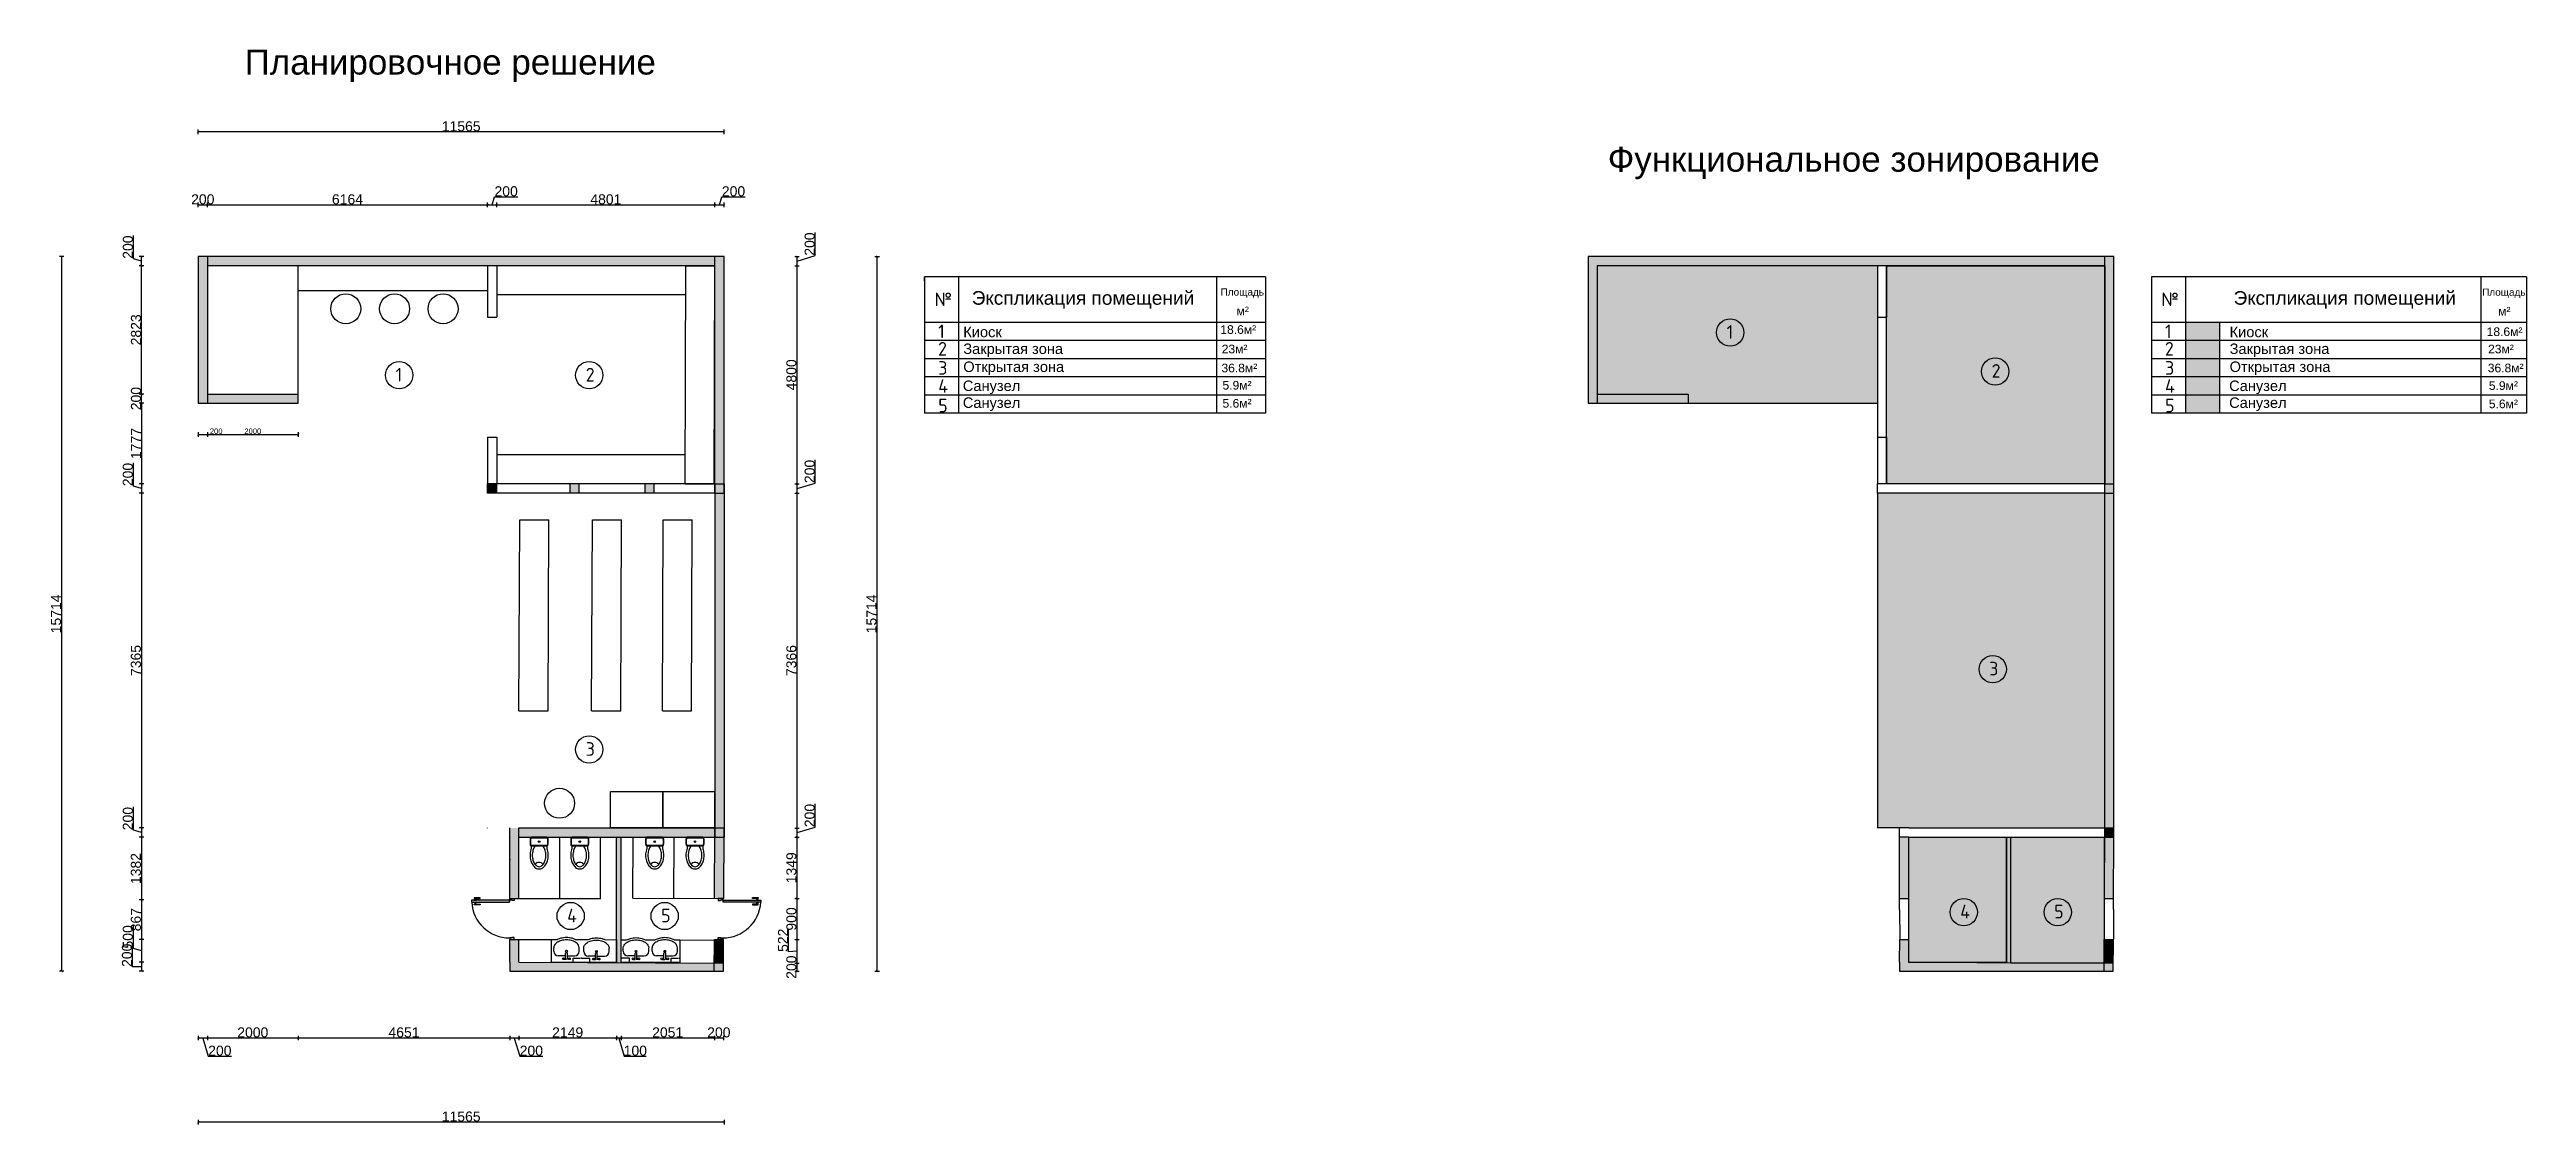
# Model space of a CAD drawing. Header units: millimetres. Extents: x 474215 to 2043163, y -374230 to 1199080.
# Drawn here: x 630973 to 685450, y -326219 to -302582 of the extents above; entities that cross this region are included whole.
import ezdxf

# ---------------------------------------------------------------- set-up
doc = ezdxf.new("R2010")
doc.units = ezdxf.units.MM
doc.header["$MEASUREMENT"] = 0
doc.layers.add('freecads.com', color=7, linetype='Continuous')
doc.layers.add('SANTEH', color=7, linetype='Continuous')
doc.styles.add('Annotative', font='arial.ttf')
doc.styles.get("Standard").update_dxf_attribs({"font": 'arial.ttf'})
doc.styles.add('{18b73a54-fa43-428c-adcb-c1c7bbdf2c84}', font='Simplex.shx')
doc.dimstyles.get("Standard").update_dxf_attribs({"dimtxt": 120, "dimasz": 50, "dimexe": 50, "dimexo": 50, "dimgap": 10, "dimtad": 1, "dimdec": 0, "dimzin": 0, "dimdsep": 46, "dimtxsty": 'Standard', "dimblk": 'ARCHTICK', "dimcen": 0.09, "dimclrd": 7, "dimadec": 0, "dimazin": 0, "dimtfac": 1, "dimtdec": 0, "dimtofl": 0, "dimtmove": 0, "dimatfit": 3, "dimldrblk": 'ARCHTICK', "dimfxl": 50, "dimfxlon": 1, "dimtolj": 1, "dimtzin": 0, "dimarcsym": 0})

msp = doc.modelspace()

# ---------------------------------------------------------------- texts
at = {"color": 7}
for s, height, p in [('Экспликация помещений', 300, (651256.5, -308194.2)), ('Площадь', 157.43, (656729.3, -307992.3)), ('м²', 190, (657081, -308427.6)), ('Экспликация помещений', 300, (679008.3, -308194.2)), ('Площадь', 157.43, (684476.2, -307996.5)), ('м²', 190, (684828, -308431.8)), ('18.6м²', 190, (656723.5, -308834.3)), ('18.6м²', 190, (684575, -308882.4)), ('23м²', 190, (656754.4, -309262.4)), ('23м²', 190, (684605.9, -309262.4)), ('36.8м²', 190, (656748.3, -309679.7)), ('5.9м²', 190, (656771.1, -310059.2)), ('36.8м²', 190, (684599.8, -309679.7)), ('5.9м²', 190, (684622.6, -310067.1)), ('5.6м²', 190, (656771.1, -310456.5)), ('5.6м²', 190, (684622.6, -310468.9))]:
    msp.add_text(s, height=height, dxfattribs=at).set_placement(p)
at = {"color": 7, "style": 'Annotative'}
for s, p in [('Киоск', (651070.3, -308907.6)), ('Киоск', (678921.9, -308907.6)), ('Закрытая зона', (651070.3, -309276.7)), ('Закрытая зона', (678921.9, -309276.7)), ('Санузел ', (651060.3, -310090.6)), ('Открытая зона ', (651070.3, -309671.8)), ('Санузел ', (678911.8, -310090.6)), ('Открытая зона ', (678921.9, -309671.8)), ('Санузел ', (651060.3, -310462.4)), ('Санузел ', (678911.8, -310462.4))]:
    msp.add_text(s, height=230, dxfattribs=at).set_placement(p)
at = {"char_height": 550, "attachment_point": 1}
for s, width, insert in [('Планировочное решение', 9468.271, (635266.7, -302582.4)), ('Функциональное зонирование', 10872.88, (665244.3, -304718.7))]:
    msp.add_mtext_dynamic_manual_height_columns(s, width=width, gutter_width=1, heights=[0], dxfattribs=dict(at, insert=insert))
at = {"color": 7, "char_height": 300, "attachment_point": 1, "style": '{18b73a54-fa43-428c-adcb-c1c7bbdf2c84}'}
for s, insert in [('{\\fGOST Common|b0|i0|c204|p34;№}', (650439, -307925.2)), ('{\\fGOST Common|b0|i0|c204|p34;№}', (677420.9, -307925.2)), ('{\\fGOST Common|b0|i0|c0|p34;1}', (650518.5, -308628.5)), ('{\\fGOST Common|b0|i0|c0|p34;1}', (667859.1, -308642.3)), ('{\\fGOST Common|b0|i0|c0|p34;1}', (677500.4, -308628.5)), ('{\\fGOST Common|b0|i0|c0|p34;2}', (650516.3, -309012.3)), ('{\\fGOST Common|b0|i0|c0|p34;2}', (677498.3, -309012.3)), ('{\\fGOST Common|b0|i0|c0|p34;1}', (638584.3, -309582)), ('{\\fGOST Common|b0|i0|c0|p34;2}', (642766.3, -309582)), ('{\\fGOST Common|b0|i0|c0|p34;3}', (650519.7, -309433.8)), ('{\\fGOST Common|b0|i0|c0|p34;4}', (650519.7, -309831.2)), ('{\\fGOST Common|b0|i0|c0|p34;2}', (673687.3, -309499.4)), ('{\\fGOST Common|b0|i0|c0|p34;3}', (677501.7, -309433.8)), ('{\\fGOST Common|b0|i0|c0|p34;4}', (677501.7, -309831.2)), ('{\\fGOST Common|b0|i0|c0|p34;5}', (650519.7, -310260.7)), ('{\\fGOST Common|b0|i0|c0|p34;5}', (677501.7, -310260.7)), ('{\\fGOST Common|b0|i0|c0|p34;3}', (673634.3, -316045.5)), ('{\\fGOST Common|b0|i0|c0|p34;3}', (642766.3, -317813.5)), ('{\\fGOST Common|b0|i0|c0|p34;4}', (672996.9, -321388.3)), ('{\\fGOST Common|b0|i0|c0|p34;5}', (675063.7, -321388.3)), ('{\\fGOST Common|b0|i0|c0|p34;4}', (642358.1, -321473.5)), ('{\\fGOST Common|b0|i0|c0|p34;5}', (644424.9, -321473.5))]:
    msp.add_mtext_dynamic_manual_height_columns(s, width=300, gutter_width=11072.2, heights=[0], dxfattribs=dict(at, insert=insert))

# ---------------------------------------------------------------- blocks, each defined once
blk = doc.blocks.new('s_19')
at = {"layer": 'SANTEH'}
for p, q in [((-1290, 0), (0, 0)), ((-1290, -500), (-1290, 0)), ((0, 0), (0, -500)), ((-1275, -100), (-1290, -100)), ((-1170, -500), (-1290, -500)), ((-1105, -100), (-1265, -100)), ((-1241, -250), (-1241, -325)), ((-981, -150), (-1141, -150)), ((-1105, 0), (-1105, -100)), ((-1010, -73), (-981, -73)), ((-1010, -93), (-981, -93)), ((-981, -73), (-981, -210)), ((-971, -220), (-961, -220)), ((-912, -73), (-961, -73)), ((-951, -220), (-961, -220)), ((-941, -73), (-941, -210)), ((-912, -93), (-941, -93)), ((-941, -150), (-918, -150)), ((-910, -150), (-781, -150)), ((-539, -500), (-751, -500)), ((-681, -250), (-681, -325)), ((-609, -250), (-609, -325)), ((-349, -150), (-509, -150)), ((-378, -73), (-329, -73)), ((-378, -93), (-349, -93)), ((-349, -73), (-349, -210)), ((-339, -220), (-329, -220)), ((-319, -220), (-329, -220)), ((-309, -73), (-309, -210)), ((-280, -73), (-309, -73)), ((-280, -93), (-309, -93)), ((-309, -150), (-284, -150)), ((-279, -150), (-149, -150)), ((-185, 0), (-185, -100)), ((-185, -100), (-52, -100)), ((0, -500), (-120, -500)), ((-49, -250), (-49, -325)), ((-47, -100), (0, -100))]:
    blk.add_line(p, q, dxfattribs=at)
for points in [[(-1241, -325, 0.147373), (-1222, -387, 0.107136), (-1159, -449, 0.076468), (-1073, -486, 0.063415), (-961, -500, 0.063415), (-849, -486, 0.076468), (-763, -449, 0.107136), (-700, -387, 0.147373), (-681, -325, 0.147373)], [(-1170, -500, 0.064268), (-1085, -534, 0.063415), (-961, -550, 0.063415), (-837, -534, 0.064268), (-751, -500, 0.107136)], [(-49, -325, -0.147373), (-68, -387, -0.107136), (-131, -449, -0.076468), (-217, -486, -0.063415), (-329, -500, -0.063415), (-441, -486, -0.076468), (-527, -449, -0.107136), (-590, -387, -0.147373), (-609, -325, -0.147373)], [(-120, -500, -0.064268), (-205, -534, -0.063415), (-329, -550, -0.063415), (-453, -534, -0.064268), (-539, -500, -0.107136)]]:
    blk.add_lwpolyline(points, format="xyb", dxfattribs=at)
for centre in [(-1026, -84), (-961, -252), (-896, -84), (-394, -84), (-329, -252), (-264, -84)]:
    blk.add_circle(centre, 18.9, dxfattribs=at)
for centre, radius, start, end in [((-1141, -250), 100, 90, 180), ((-971, -210), 10, 180, 270), ((-951, -210), 10, 270, 0), ((-781, -250), 100, 0, 90), ((-509, -250), 100, 90, 180), ((-339, -210), 10, 180, 270), ((-319, -210), 10, 270, 0), ((-149, -250), 100, 0, 90)]:
    blk.add_arc(centre, radius, start, end, dxfattribs=at)
blk = doc.blocks.new('K10-44')
for points in [[(-182, 223, 0.020439), (-174, 198), (-174, 135, 0.262987), (-198, 92), (-198, -8, 0.414214), (-148, -58), (152, -58, 0.414214), (202, -8), (202, 92, 0.262987), (178, 135), (178, 198, 0.020439), (186, 223, 0.067459), (202, 342, 0.067459), (186, 461, 0.079812), (143, 554, 0.107118), (74, 621, 0.139889), (2, 642, 0.139889), (-70, 621, 0.107118), (-140, 554, 0.079812), (-182, 461, 0.067459), (-198, 342, 0.067459)], [(-148, 127), (152, 127, -0.414214), (187, 92), (187, -8, -0.414214), (152, -43), (-148, -43, -0.414214), (-183, -8), (-183, 92, -0.414214)]]:
    blk.add_lwpolyline(points, format="xyb", close=True)
for points in [[(90, 142, 0.027307), (102, 158, 0.079812), (137, 236, 0.067459), (152, 342, 0.067459), (137, 448, 0.079812), (102, 526, 0.107118), (47, 579, 0.139889), (2, 592, 0.139889), (-44, 579, 0.107118), (-98, 526, 0.079812), (-134, 448, 0.067459), (-148, 342, 0.067459), (-134, 236, 0.079812), (-98, 158, 0.027307), (-86, 142, 0.139889)], [(-174, 135, -0.136371), (-148, 142), (152, 142, -0.136371), (178, 135)]]:
    blk.add_lwpolyline(points, format="xyb")
blk.add_circle((2, 42), 18.3)
blk.add_arc((2, 602), 105, 213.8994, 326.1006)
blk = doc.blocks.new('_ArchTick')
at = {"color": 0, "linetype": 'ByBlock', "const_width": 0.15}
blk.add_lwpolyline([(-0.5, -0.5), (0.5, 0.5)], dxfattribs=at)
blk = doc.blocks.new('*D90')
at = {"color": 0, "lineweight": -2, "transparency": 16777216}
for p, q in [((647363, -322671), (647463, -322671)), ((647363, -322849), (647463, -322849))]:
    blk.add_line(p, q, dxfattribs=at)
at = {"color": 7, "lineweight": -2, "transparency": 16777216}
blk.add_line((647413, -322849), (647413, -322671), dxfattribs=at)
at = {"layer": 'Defpoints', "color": 0, "transparency": 16777216}
for p in [(645595, -322671), (645794, -322849), (647413, -322671)]:
    blk.add_point(p, dxfattribs=at)
at = {"color": 7, "lineweight": -2, "transparency": 16777216, "xscale": 50, "yscale": 50, "zscale": 50}
for p, rotation in [((647413, -322671), 90), ((647413, -322849), 270)]:
    blk.add_blockref('_ArchTick', p, dxfattribs=dict(at, rotation=rotation))
at = {"color": 0, "transparency": 16777216, "insert": (647290, -322760), "char_height": 220, "attachment_point": 5, "rotation": 90}
blk.add_mtext('\\A1;200', dxfattribs=at)
blk = doc.blocks.new('*D91')
at = {"color": 7, "lineweight": -2, "transparency": 16777216}
for p, q in [((647228, -322421), (647228, -321917)), ((647413, -322411), (647228, -322421)), ((647413, -322671), (647413, -322150))]:
    blk.add_line(p, q, dxfattribs=at)
at = {"color": 0, "lineweight": -2, "transparency": 16777216}
for p, q in [((647363, -322150), (647463, -322150)), ((647363, -322671), (647463, -322671))]:
    blk.add_line(p, q, dxfattribs=at)
at = {"layer": 'Defpoints', "color": 0, "transparency": 16777216}
for p in [(645797, -322150), (647413, -322150), (645595, -322671)]:
    blk.add_point(p, dxfattribs=at)
at = {"color": 7, "lineweight": -2, "transparency": 16777216, "xscale": 50, "yscale": 50, "zscale": 50}
for p, rotation in [((647413, -322150), 90), ((647413, -322671), 270)]:
    blk.add_blockref('_ArchTick', p, dxfattribs=dict(at, rotation=rotation))
at = {"color": 0, "transparency": 16777216, "insert": (647106, -322169), "char_height": 220, "attachment_point": 5, "rotation": 90}
blk.add_mtext('\\A1;522', dxfattribs=at)
blk = doc.blocks.new('*D92')
at = {"color": 0, "lineweight": -2, "transparency": 16777216}
for p, q in [((647363, -321250), (647463, -321250)), ((647363, -322150), (647463, -322150))]:
    blk.add_line(p, q, dxfattribs=at)
at = {"color": 7, "lineweight": -2, "transparency": 16777216}
blk.add_line((647413, -322150), (647413, -321250), dxfattribs=at)
at = {"layer": 'Defpoints', "color": 0, "transparency": 16777216}
for p in [(645802, -321250), (647413, -321250), (645797, -322150)]:
    blk.add_point(p, dxfattribs=at)
at = {"color": 7, "lineweight": -2, "transparency": 16777216, "xscale": 50, "yscale": 50, "zscale": 50}
for p, rotation in [((647413, -321250), 90), ((647413, -322150), 270)]:
    blk.add_blockref('_ArchTick', p, dxfattribs=dict(at, rotation=rotation))
at = {"color": 0, "transparency": 16777216, "insert": (647290, -321700), "char_height": 220, "attachment_point": 5, "rotation": 90}
blk.add_mtext('\\A1;900', dxfattribs=at)
blk = doc.blocks.new('*D93')
at = {"color": 0, "lineweight": -2, "transparency": 16777216}
for p, q in [((647363, -319901), (647463, -319901)), ((647363, -321250), (647463, -321250))]:
    blk.add_line(p, q, dxfattribs=at)
at = {"color": 7, "lineweight": -2, "transparency": 16777216}
blk.add_line((647413, -321250), (647413, -319901), dxfattribs=at)
at = {"layer": 'Defpoints', "color": 0, "transparency": 16777216}
for p in [(645608, -319901), (647413, -319901), (645802, -321250)]:
    blk.add_point(p, dxfattribs=at)
at = {"color": 7, "lineweight": -2, "transparency": 16777216, "xscale": 50, "yscale": 50, "zscale": 50}
for p, rotation in [((647413, -319901), 90), ((647413, -321250), 270)]:
    blk.add_blockref('_ArchTick', p, dxfattribs=dict(at, rotation=rotation))
at = {"color": 0, "transparency": 16777216, "insert": (647290, -320575), "char_height": 220, "attachment_point": 5, "rotation": 90}
blk.add_mtext('\\A1;1349', dxfattribs=at)
blk = doc.blocks.new('*D94')
at = {"color": 7, "lineweight": -2, "transparency": 16777216}
for p, q in [((647815, -319680), (647815, -319171)), ((647413, -319801), (647815, -319680)), ((647413, -319901), (647413, -319701))]:
    blk.add_line(p, q, dxfattribs=at)
at = {"color": 0, "lineweight": -2, "transparency": 16777216}
for p, q in [((647363, -319701), (647463, -319701)), ((647363, -319901), (647463, -319901))]:
    blk.add_line(p, q, dxfattribs=at)
at = {"layer": 'Defpoints', "color": 0, "transparency": 16777216}
for p in [(645609, -319701), (647413, -319701), (645608, -319901)]:
    blk.add_point(p, dxfattribs=at)
at = {"color": 7, "lineweight": -2, "transparency": 16777216, "xscale": 50, "yscale": 50, "zscale": 50}
for p, rotation in [((647413, -319701), 90), ((647413, -319901), 270)]:
    blk.add_blockref('_ArchTick', p, dxfattribs=dict(at, rotation=rotation))
at = {"color": 0, "transparency": 16777216, "insert": (647692, -319426), "char_height": 220, "attachment_point": 5, "rotation": 90}
blk.add_mtext('\\A1;200', dxfattribs=at)
blk = doc.blocks.new('*D95')
at = {"color": 0, "lineweight": -2, "transparency": 16777216}
for p, q in [((647363, -312335), (647463, -312335)), ((647363, -319701), (647463, -319701))]:
    blk.add_line(p, q, dxfattribs=at)
at = {"color": 7, "lineweight": -2, "transparency": 16777216}
blk.add_line((647413, -319701), (647413, -312335), dxfattribs=at)
at = {"layer": 'Defpoints', "color": 0, "transparency": 16777216}
for p in [(645609, -312335), (647413, -312335), (645609, -319701)]:
    blk.add_point(p, dxfattribs=at)
at = {"color": 7, "lineweight": -2, "transparency": 16777216, "xscale": 50, "yscale": 50, "zscale": 50}
for p, rotation in [((647413, -312335), 90), ((647413, -319701), 270)]:
    blk.add_blockref('_ArchTick', p, dxfattribs=dict(at, rotation=rotation))
at = {"color": 0, "transparency": 16777216, "insert": (647290, -316018), "char_height": 220, "attachment_point": 5, "rotation": 90}
blk.add_mtext('\\A1;7366', dxfattribs=at)
blk = doc.blocks.new('*D96')
at = {"color": 7, "lineweight": -2, "transparency": 16777216}
for p, q in [((647815, -312114), (647815, -311605)), ((647413, -312235), (647815, -312114)), ((647413, -312335), (647413, -312135))]:
    blk.add_line(p, q, dxfattribs=at)
at = {"color": 0, "lineweight": -2, "transparency": 16777216}
for p, q in [((647363, -312135), (647463, -312135)), ((647363, -312335), (647463, -312335))]:
    blk.add_line(p, q, dxfattribs=at)
at = {"layer": 'Defpoints', "color": 0, "transparency": 16777216}
for p in [(645609, -312135), (647413, -312135), (645609, -312335)]:
    blk.add_point(p, dxfattribs=at)
at = {"color": 7, "lineweight": -2, "transparency": 16777216, "xscale": 50, "yscale": 50, "zscale": 50}
for p, rotation in [((647413, -312135), 90), ((647413, -312335), 270)]:
    blk.add_blockref('_ArchTick', p, dxfattribs=dict(at, rotation=rotation))
at = {"color": 0, "transparency": 16777216, "insert": (647692, -311860), "char_height": 220, "attachment_point": 5, "rotation": 90}
blk.add_mtext('\\A1;200', dxfattribs=at)
blk = doc.blocks.new('*D97')
at = {"color": 0, "lineweight": -2, "transparency": 16777216}
for p, q in [((647363, -307335), (647463, -307335)), ((647363, -312135), (647463, -312135))]:
    blk.add_line(p, q, dxfattribs=at)
at = {"color": 7, "lineweight": -2, "transparency": 16777216}
blk.add_line((647413, -312135), (647413, -307335), dxfattribs=at)
at = {"layer": 'Defpoints', "color": 0, "transparency": 16777216}
for p in [(645608, -307335), (647413, -307335), (645609, -312135)]:
    blk.add_point(p, dxfattribs=at)
at = {"color": 7, "lineweight": -2, "transparency": 16777216, "xscale": 50, "yscale": 50, "zscale": 50}
for p, rotation in [((647413, -307335), 90), ((647413, -312135), 270)]:
    blk.add_blockref('_ArchTick', p, dxfattribs=dict(at, rotation=rotation))
at = {"color": 0, "transparency": 16777216, "insert": (647290, -309735), "char_height": 220, "attachment_point": 5, "rotation": 90}
blk.add_mtext('\\A1;4800', dxfattribs=at)
blk = doc.blocks.new('*D98')
at = {"color": 7, "lineweight": -2, "transparency": 16777216}
for p, q in [((647815, -307114), (647815, -306605)), ((647413, -307235), (647815, -307114)), ((647413, -307335), (647413, -307135))]:
    blk.add_line(p, q, dxfattribs=at)
at = {"color": 0, "lineweight": -2, "transparency": 16777216}
for p, q in [((647363, -307135), (647463, -307135)), ((647363, -307335), (647463, -307335))]:
    blk.add_line(p, q, dxfattribs=at)
at = {"layer": 'Defpoints', "color": 0, "transparency": 16777216}
for p in [(645809, -307135), (647413, -307135), (645608, -307335)]:
    blk.add_point(p, dxfattribs=at)
at = {"color": 7, "lineweight": -2, "transparency": 16777216, "xscale": 50, "yscale": 50, "zscale": 50}
for p, rotation in [((647413, -307135), 90), ((647413, -307335), 270)]:
    blk.add_blockref('_ArchTick', p, dxfattribs=dict(at, rotation=rotation))
at = {"color": 0, "transparency": 16777216, "insert": (647692, -306860), "char_height": 220, "attachment_point": 5, "rotation": 90}
blk.add_mtext('\\A1;200', dxfattribs=at)
blk = doc.blocks.new('*D99')
at = {"color": 0, "lineweight": -2, "transparency": 16777216}
for p, q in [((634244, -306049), (634244, -305949)), ((634444, -306049), (634444, -305949))]:
    blk.add_line(p, q, dxfattribs=at)
at = {"color": 7, "lineweight": -2, "transparency": 16777216}
blk.add_line((634244, -305999), (634444, -305999), dxfattribs=at)
at = {"layer": 'Defpoints', "color": 0, "transparency": 16777216}
for p in [(634444, -305999), (634244, -307135), (634444, -307335)]:
    blk.add_point(p, dxfattribs=at)
at = {"color": 7, "lineweight": -2, "transparency": 16777216, "xscale": 50, "yscale": 50, "zscale": 50, "rotation": 180}
blk.add_blockref('_ArchTick', (634244, -305999), dxfattribs=at)
at = {"color": 7, "lineweight": -2, "transparency": 16777216, "xscale": 50, "yscale": 50, "zscale": 50}
blk.add_blockref('_ArchTick', (634444, -305999), dxfattribs=at)
at = {"color": 0, "transparency": 16777216, "insert": (634344, -305877), "char_height": 220, "attachment_point": 5}
blk.add_mtext('\\A1;200', dxfattribs=at)
blk = doc.blocks.new('*D100')
at = {"color": 0, "lineweight": -2, "transparency": 16777216}
for p, q in [((634444, -306049), (634444, -305949)), ((640608, -306049), (640608, -305949))]:
    blk.add_line(p, q, dxfattribs=at)
at = {"color": 7, "lineweight": -2, "transparency": 16777216}
blk.add_line((634444, -305999), (640608, -305999), dxfattribs=at)
at = {"layer": 'Defpoints', "color": 0, "transparency": 16777216}
for p in [(640608, -305999), (634444, -307335), (640608, -307335)]:
    blk.add_point(p, dxfattribs=at)
at = {"color": 7, "lineweight": -2, "transparency": 16777216, "xscale": 50, "yscale": 50, "zscale": 50, "rotation": 180}
blk.add_blockref('_ArchTick', (634444, -305999), dxfattribs=at)
at = {"color": 7, "lineweight": -2, "transparency": 16777216, "xscale": 50, "yscale": 50, "zscale": 50}
blk.add_blockref('_ArchTick', (640608, -305999), dxfattribs=at)
at = {"color": 0, "transparency": 16777216, "insert": (637526, -305877), "char_height": 220, "attachment_point": 5}
blk.add_mtext('\\A1;6164', dxfattribs=at)
blk = doc.blocks.new('*D101')
at = {"color": 0, "lineweight": -2, "transparency": 16777216}
for p, q in [((640608, -306049), (640608, -305949)), ((640808, -306049), (640808, -305949))]:
    blk.add_line(p, q, dxfattribs=at)
at = {"color": 7, "lineweight": -2, "transparency": 16777216}
for p, q in [((640608, -305999), (640808, -305999)), ((640708, -305999), (640761, -305822)), ((640761, -305822), (641270, -305822))]:
    blk.add_line(p, q, dxfattribs=at)
at = {"layer": 'Defpoints', "color": 0, "transparency": 16777216}
for p in [(640808, -305999), (640608, -307335), (640808, -307335)]:
    blk.add_point(p, dxfattribs=at)
at = {"color": 7, "lineweight": -2, "transparency": 16777216, "xscale": 50, "yscale": 50, "zscale": 50, "rotation": 180}
blk.add_blockref('_ArchTick', (640608, -305999), dxfattribs=at)
at = {"color": 7, "lineweight": -2, "transparency": 16777216, "xscale": 50, "yscale": 50, "zscale": 50}
blk.add_blockref('_ArchTick', (640808, -305999), dxfattribs=at)
at = {"color": 0, "transparency": 16777216, "insert": (641016, -305700), "char_height": 220, "attachment_point": 5}
blk.add_mtext('\\A1;200', dxfattribs=at)
blk = doc.blocks.new('*D102')
at = {"color": 0, "lineweight": -2, "transparency": 16777216}
for p, q in [((640808, -306049), (640808, -305949)), ((645609, -306049), (645609, -305949))]:
    blk.add_line(p, q, dxfattribs=at)
at = {"color": 7, "lineweight": -2, "transparency": 16777216}
blk.add_line((640808, -305999), (645609, -305999), dxfattribs=at)
at = {"layer": 'Defpoints', "color": 0, "transparency": 16777216}
for p in [(645609, -305999), (640808, -307335), (645609, -307335)]:
    blk.add_point(p, dxfattribs=at)
at = {"color": 7, "lineweight": -2, "transparency": 16777216, "xscale": 50, "yscale": 50, "zscale": 50, "rotation": 180}
blk.add_blockref('_ArchTick', (640808, -305999), dxfattribs=at)
at = {"color": 7, "lineweight": -2, "transparency": 16777216, "xscale": 50, "yscale": 50, "zscale": 50}
blk.add_blockref('_ArchTick', (645609, -305999), dxfattribs=at)
at = {"color": 0, "transparency": 16777216, "insert": (643209, -305877), "char_height": 220, "attachment_point": 5}
blk.add_mtext('\\A1;4801', dxfattribs=at)
blk = doc.blocks.new('*D103')
at = {"color": 0, "lineweight": -2, "transparency": 16777216}
for p, q in [((645609, -306049), (645609, -305949)), ((645809, -306049), (645809, -305949))]:
    blk.add_line(p, q, dxfattribs=at)
at = {"color": 7, "lineweight": -2, "transparency": 16777216}
for p, q in [((645609, -305999), (645809, -305999)), ((645709, -305999), (645762, -305822)), ((645762, -305822), (646272, -305822))]:
    blk.add_line(p, q, dxfattribs=at)
at = {"layer": 'Defpoints', "color": 0, "transparency": 16777216}
for p in [(645809, -305999), (645809, -307135), (645609, -307335)]:
    blk.add_point(p, dxfattribs=at)
at = {"color": 7, "lineweight": -2, "transparency": 16777216, "xscale": 50, "yscale": 50, "zscale": 50, "rotation": 180}
blk.add_blockref('_ArchTick', (645609, -305999), dxfattribs=at)
at = {"color": 7, "lineweight": -2, "transparency": 16777216, "xscale": 50, "yscale": 50, "zscale": 50}
blk.add_blockref('_ArchTick', (645809, -305999), dxfattribs=at)
at = {"color": 0, "transparency": 16777216, "insert": (646017, -305700), "char_height": 220, "attachment_point": 5}
blk.add_mtext('\\A1;200', dxfattribs=at)
blk = doc.blocks.new('*D104')
at = {"color": 0, "lineweight": -2, "transparency": 16777216}
for p, q in [((633047, -310158), (632947, -310158)), ((633047, -310358), (632947, -310358))]:
    blk.add_line(p, q, dxfattribs=at)
at = {"color": 7, "lineweight": -2, "transparency": 16777216}
blk.add_line((632997, -310358), (632997, -310158), dxfattribs=at)
at = {"layer": 'Defpoints', "color": 0, "transparency": 16777216}
for p in [(632997, -310158), (634244, -310358), (634444, -310158)]:
    blk.add_point(p, dxfattribs=at)
at = {"color": 7, "lineweight": -2, "transparency": 16777216, "xscale": 50, "yscale": 50, "zscale": 50}
for p, rotation in [((632997, -310158), 90), ((632997, -310358), 270)]:
    blk.add_blockref('_ArchTick', p, dxfattribs=dict(at, rotation=rotation))
at = {"color": 0, "transparency": 16777216, "insert": (632875, -310258), "char_height": 220, "attachment_point": 5, "rotation": 90}
blk.add_mtext('\\A1;200', dxfattribs=at)
blk = doc.blocks.new('*D105')
at = {"color": 0, "lineweight": -2, "transparency": 16777216}
for p, q in [((633047, -307335), (632947, -307335)), ((633047, -310158), (632947, -310158))]:
    blk.add_line(p, q, dxfattribs=at)
at = {"color": 7, "lineweight": -2, "transparency": 16777216}
blk.add_line((632997, -310158), (632997, -307335), dxfattribs=at)
at = {"layer": 'Defpoints', "color": 0, "transparency": 16777216}
for p in [(632997, -307335), (634444, -307335), (634444, -310158)]:
    blk.add_point(p, dxfattribs=at)
at = {"color": 7, "lineweight": -2, "transparency": 16777216, "xscale": 50, "yscale": 50, "zscale": 50}
for p, rotation in [((632997, -307335), 90), ((632997, -310158), 270)]:
    blk.add_blockref('_ArchTick', p, dxfattribs=dict(at, rotation=rotation))
at = {"color": 0, "transparency": 16777216, "insert": (632875, -308746), "char_height": 220, "attachment_point": 5, "rotation": 90}
blk.add_mtext('\\A1;2823', dxfattribs=at)
blk = doc.blocks.new('*D106')
at = {"color": 7, "lineweight": -2, "transparency": 16777216}
for p, q in [((632820, -307181), (632820, -306672)), ((632997, -307235), (632820, -307181)), ((632997, -307335), (632997, -307135))]:
    blk.add_line(p, q, dxfattribs=at)
at = {"color": 0, "lineweight": -2, "transparency": 16777216}
for p, q in [((633047, -307135), (632947, -307135)), ((633047, -307335), (632947, -307335))]:
    blk.add_line(p, q, dxfattribs=at)
at = {"layer": 'Defpoints', "color": 0, "transparency": 16777216}
for p in [(632997, -307135), (634444, -307135), (634444, -307335)]:
    blk.add_point(p, dxfattribs=at)
at = {"color": 7, "lineweight": -2, "transparency": 16777216, "xscale": 50, "yscale": 50, "zscale": 50}
for p, rotation in [((632997, -307135), 90), ((632997, -307335), 270)]:
    blk.add_blockref('_ArchTick', p, dxfattribs=dict(at, rotation=rotation))
at = {"color": 0, "transparency": 16777216, "insert": (632697, -306927), "char_height": 220, "attachment_point": 5, "rotation": 90}
blk.add_mtext('\\A1;200', dxfattribs=at)
blk = doc.blocks.new('*D115')
at = {"color": 0, "lineweight": -2, "transparency": 16777216}
for p, q in [((633045, -310358), (632945, -310358)), ((633045, -312135), (632945, -312135))]:
    blk.add_line(p, q, dxfattribs=at)
at = {"color": 7, "lineweight": -2, "transparency": 16777216}
blk.add_line((632995, -310358), (632995, -312135), dxfattribs=at)
at = {"layer": 'Defpoints', "color": 0, "transparency": 16777216}
for p in [(634244, -310358), (632995, -312135), (640608, -312135)]:
    blk.add_point(p, dxfattribs=at)
at = {"color": 7, "lineweight": -2, "transparency": 16777216, "xscale": 50, "yscale": 50, "zscale": 50}
for p, rotation in [((632995, -310358), 90), ((632995, -312135), 270)]:
    blk.add_blockref('_ArchTick', p, dxfattribs=dict(at, rotation=rotation))
at = {"color": 0, "transparency": 16777216, "insert": (632875, -311246), "char_height": 220, "attachment_point": 5, "rotation": 90}
blk.add_mtext('\\A1;1777', dxfattribs=at)
blk = doc.blocks.new('*D116')
at = {"color": 7, "lineweight": -2, "transparency": 16777216}
for p, q in [((632818, -312181), (632818, -311672)), ((632995, -312135), (632995, -312335)), ((632995, -312235), (632818, -312181))]:
    blk.add_line(p, q, dxfattribs=at)
at = {"color": 0, "lineweight": -2, "transparency": 16777216}
for p, q in [((633045, -312135), (632945, -312135)), ((633045, -312335), (632945, -312335))]:
    blk.add_line(p, q, dxfattribs=at)
at = {"layer": 'Defpoints', "color": 0, "transparency": 16777216}
for p in [(640608, -312135), (632995, -312335), (640608, -312335)]:
    blk.add_point(p, dxfattribs=at)
at = {"color": 7, "lineweight": -2, "transparency": 16777216, "xscale": 50, "yscale": 50, "zscale": 50}
for p, rotation in [((632995, -312135), 90), ((632995, -312335), 270)]:
    blk.add_blockref('_ArchTick', p, dxfattribs=dict(at, rotation=rotation))
at = {"color": 0, "transparency": 16777216, "insert": (632696, -311927), "char_height": 220, "attachment_point": 5, "rotation": 90}
blk.add_mtext('\\A1;200', dxfattribs=at)
blk = doc.blocks.new('*D117')
at = {"color": 0, "lineweight": -2, "transparency": 16777216}
for p, q in [((633045, -312335), (632945, -312335)), ((633045, -319700), (632945, -319700))]:
    blk.add_line(p, q, dxfattribs=at)
at = {"color": 7, "lineweight": -2, "transparency": 16777216}
blk.add_line((632995, -312335), (632995, -319700), dxfattribs=at)
at = {"layer": 'Defpoints', "color": 0, "transparency": 16777216}
for p in [(640608, -312335), (632995, -319700), (641094, -319700)]:
    blk.add_point(p, dxfattribs=at)
at = {"color": 7, "lineweight": -2, "transparency": 16777216, "xscale": 50, "yscale": 50, "zscale": 50}
for p, rotation in [((632995, -312335), 90), ((632995, -319700), 270)]:
    blk.add_blockref('_ArchTick', p, dxfattribs=dict(at, rotation=rotation))
at = {"color": 0, "transparency": 16777216, "insert": (632873, -316017), "char_height": 220, "attachment_point": 5, "rotation": 90}
blk.add_mtext('\\A1;7365', dxfattribs=at)
blk = doc.blocks.new('*D118')
at = {"color": 7, "lineweight": -2, "transparency": 16777216}
for p, q in [((632818, -319747), (632818, -319238)), ((632995, -319800), (632818, -319747)), ((632995, -319700), (632995, -319901))]:
    blk.add_line(p, q, dxfattribs=at)
at = {"color": 0, "lineweight": -2, "transparency": 16777216}
for p, q in [((633045, -319700), (632945, -319700)), ((633045, -319901), (632945, -319901))]:
    blk.add_line(p, q, dxfattribs=at)
at = {"layer": 'Defpoints', "color": 0, "transparency": 16777216}
for p in [(641094, -319700), (632995, -319901), (641295, -319901)]:
    blk.add_point(p, dxfattribs=at)
at = {"color": 7, "lineweight": -2, "transparency": 16777216, "xscale": 50, "yscale": 50, "zscale": 50}
for p, rotation in [((632995, -319700), 90), ((632995, -319901), 270)]:
    blk.add_blockref('_ArchTick', p, dxfattribs=dict(at, rotation=rotation))
at = {"color": 0, "transparency": 16777216, "insert": (632696, -319493), "char_height": 220, "attachment_point": 5, "rotation": 90}
blk.add_mtext('\\A1;200', dxfattribs=at)
blk = doc.blocks.new('*D119')
at = {"color": 0, "lineweight": -2, "transparency": 16777216}
for p, q in [((633045, -319901), (632945, -319901)), ((633045, -321283), (632945, -321283))]:
    blk.add_line(p, q, dxfattribs=at)
at = {"color": 7, "lineweight": -2, "transparency": 16777216}
blk.add_line((632995, -319901), (632995, -321283), dxfattribs=at)
at = {"layer": 'Defpoints', "color": 0, "transparency": 16777216}
for p in [(641295, -319901), (632995, -321283), (641094, -321283)]:
    blk.add_point(p, dxfattribs=at)
at = {"color": 7, "lineweight": -2, "transparency": 16777216, "xscale": 50, "yscale": 50, "zscale": 50}
for p, rotation in [((632995, -319901), 90), ((632995, -321283), 270)]:
    blk.add_blockref('_ArchTick', p, dxfattribs=dict(at, rotation=rotation))
at = {"color": 0, "transparency": 16777216, "insert": (632873, -320592), "char_height": 220, "attachment_point": 5, "rotation": 90}
blk.add_mtext('\\A1;1382', dxfattribs=at)
blk = doc.blocks.new('*D120')
at = {"color": 0, "lineweight": -2, "transparency": 16777216}
for p, q in [((633045, -321283), (632945, -321283)), ((633045, -322150), (632945, -322150))]:
    blk.add_line(p, q, dxfattribs=at)
at = {"color": 7, "lineweight": -2, "transparency": 16777216}
blk.add_line((632995, -321283), (632995, -322150), dxfattribs=at)
at = {"layer": 'Defpoints', "color": 0, "transparency": 16777216}
for p in [(641094, -321283), (632995, -322150), (641297, -322150)]:
    blk.add_point(p, dxfattribs=at)
at = {"color": 7, "lineweight": -2, "transparency": 16777216, "xscale": 50, "yscale": 50, "zscale": 50}
for p, rotation in [((632995, -321283), 90), ((632995, -322150), 270)]:
    blk.add_blockref('_ArchTick', p, dxfattribs=dict(at, rotation=rotation))
at = {"color": 0, "transparency": 16777216, "insert": (632873, -321716), "char_height": 220, "attachment_point": 5, "rotation": 90}
blk.add_mtext('\\A1;867', dxfattribs=at)
blk = doc.blocks.new('*D121')
at = {"color": 7, "lineweight": -2, "transparency": 16777216}
for p, q in [((632818, -322347), (632818, -321841)), ((632995, -322400), (632818, -322347)), ((632995, -322150), (632995, -322650))]:
    blk.add_line(p, q, dxfattribs=at)
at = {"color": 0, "lineweight": -2, "transparency": 16777216}
for p, q in [((633045, -322150), (632945, -322150)), ((633045, -322650), (632945, -322650))]:
    blk.add_line(p, q, dxfattribs=at)
at = {"layer": 'Defpoints', "color": 0, "transparency": 16777216}
for p in [(641297, -322150), (632995, -322650), (641295, -322650)]:
    blk.add_point(p, dxfattribs=at)
at = {"color": 7, "lineweight": -2, "transparency": 16777216, "xscale": 50, "yscale": 50, "zscale": 50}
for p, rotation in [((632995, -322150), 90), ((632995, -322650), 270)]:
    blk.add_blockref('_ArchTick', p, dxfattribs=dict(at, rotation=rotation))
at = {"color": 0, "transparency": 16777216, "insert": (632696, -322094), "char_height": 220, "attachment_point": 5, "rotation": 90}
blk.add_mtext('\\A1;500', dxfattribs=at)
blk = doc.blocks.new('*D122')
at = {"color": 7, "lineweight": -2, "transparency": 16777216}
for p, q in [((632800, -322753), (632800, -322244)), ((632995, -322750), (632800, -322753)), ((632995, -322650), (632995, -322849))]:
    blk.add_line(p, q, dxfattribs=at)
at = {"color": 0, "lineweight": -2, "transparency": 16777216}
for p, q in [((633045, -322650), (632945, -322650)), ((633045, -322849), (632945, -322849))]:
    blk.add_line(p, q, dxfattribs=at)
at = {"layer": 'Defpoints', "color": 0, "transparency": 16777216}
for p in [(632995, -322849), (641094, -322849), (641295, -322650)]:
    blk.add_point(p, dxfattribs=at)
at = {"color": 7, "lineweight": -2, "transparency": 16777216, "xscale": 50, "yscale": 50, "zscale": 50}
for p, rotation in [((632995, -322650), 90), ((632995, -322849), 270)]:
    blk.add_blockref('_ArchTick', p, dxfattribs=dict(at, rotation=rotation))
at = {"color": 0, "transparency": 16777216, "insert": (632677, -322499), "char_height": 220, "attachment_point": 5, "rotation": 90}
blk.add_mtext('\\A1;200', dxfattribs=at)
blk = doc.blocks.new('*D123')
at = {"color": 0, "lineweight": -2, "transparency": 16777216}
for p, q in [((645595, -324268), (645595, -324368)), ((645794, -324268), (645794, -324368))]:
    blk.add_line(p, q, dxfattribs=at)
at = {"color": 7, "lineweight": -2, "transparency": 16777216}
blk.add_line((645794, -324318), (645595, -324318), dxfattribs=at)
at = {"layer": 'Defpoints', "color": 0, "transparency": 16777216}
for p in [(645595, -322671), (645794, -322849), (645595, -324318)]:
    blk.add_point(p, dxfattribs=at)
at = {"color": 7, "lineweight": -2, "transparency": 16777216, "xscale": 50, "yscale": 50, "zscale": 50, "rotation": 180}
blk.add_blockref('_ArchTick', (645595, -324318), dxfattribs=at)
at = {"color": 7, "lineweight": -2, "transparency": 16777216, "xscale": 50, "yscale": 50, "zscale": 50}
blk.add_blockref('_ArchTick', (645794, -324318), dxfattribs=at)
at = {"color": 0, "transparency": 16777216, "insert": (645694, -324196), "char_height": 220, "attachment_point": 5}
blk.add_mtext('\\A1;200', dxfattribs=at)
blk = doc.blocks.new('*D124')
at = {"color": 0, "lineweight": -2, "transparency": 16777216}
for p, q in [((643544, -324268), (643544, -324368)), ((645595, -324268), (645595, -324368))]:
    blk.add_line(p, q, dxfattribs=at)
at = {"color": 7, "lineweight": -2, "transparency": 16777216}
blk.add_line((645595, -324318), (643544, -324318), dxfattribs=at)
at = {"layer": 'Defpoints', "color": 0, "transparency": 16777216}
for p in [(643544, -322661), (645595, -322671), (643544, -324318)]:
    blk.add_point(p, dxfattribs=at)
at = {"color": 7, "lineweight": -2, "transparency": 16777216, "xscale": 50, "yscale": 50, "zscale": 50, "rotation": 180}
blk.add_blockref('_ArchTick', (643544, -324318), dxfattribs=at)
at = {"color": 7, "lineweight": -2, "transparency": 16777216, "xscale": 50, "yscale": 50, "zscale": 50}
blk.add_blockref('_ArchTick', (645595, -324318), dxfattribs=at)
at = {"color": 0, "transparency": 16777216, "insert": (644569, -324196), "char_height": 220, "attachment_point": 5}
blk.add_mtext('\\A1;2051', dxfattribs=at)
blk = doc.blocks.new('*D125')
at = {"color": 0, "lineweight": -2, "transparency": 16777216}
for p, q in [((643444, -324268), (643444, -324368)), ((643544, -324268), (643544, -324368))]:
    blk.add_line(p, q, dxfattribs=at)
at = {"color": 7, "lineweight": -2, "transparency": 16777216}
for p, q in [((643544, -324318), (643444, -324318)), ((643494, -324318), (643614, -324720)), ((643614, -324720), (644099, -324720))]:
    blk.add_line(p, q, dxfattribs=at)
at = {"layer": 'Defpoints', "color": 0, "transparency": 16777216}
for p in [(643444, -322661), (643544, -322661), (643444, -324318)]:
    blk.add_point(p, dxfattribs=at)
at = {"color": 7, "lineweight": -2, "transparency": 16777216, "xscale": 50, "yscale": 50, "zscale": 50, "rotation": 180}
blk.add_blockref('_ArchTick', (643444, -324318), dxfattribs=at)
at = {"color": 7, "lineweight": -2, "transparency": 16777216, "xscale": 50, "yscale": 50, "zscale": 50}
blk.add_blockref('_ArchTick', (643544, -324318), dxfattribs=at)
at = {"color": 0, "transparency": 16777216, "insert": (643857, -324598), "char_height": 220, "attachment_point": 5}
blk.add_mtext('\\A1;100', dxfattribs=at)
blk = doc.blocks.new('*D126')
at = {"color": 0, "lineweight": -2, "transparency": 16777216}
for p, q in [((641295, -324268), (641295, -324368)), ((643444, -324268), (643444, -324368))]:
    blk.add_line(p, q, dxfattribs=at)
at = {"color": 7, "lineweight": -2, "transparency": 16777216}
blk.add_line((643444, -324318), (641295, -324318), dxfattribs=at)
at = {"layer": 'Defpoints', "color": 0, "transparency": 16777216}
for p in [(641295, -322650), (643444, -322661), (641295, -324318)]:
    blk.add_point(p, dxfattribs=at)
at = {"color": 7, "lineweight": -2, "transparency": 16777216, "xscale": 50, "yscale": 50, "zscale": 50, "rotation": 180}
blk.add_blockref('_ArchTick', (641295, -324318), dxfattribs=at)
at = {"color": 7, "lineweight": -2, "transparency": 16777216, "xscale": 50, "yscale": 50, "zscale": 50}
blk.add_blockref('_ArchTick', (643444, -324318), dxfattribs=at)
at = {"color": 0, "transparency": 16777216, "insert": (642369, -324196), "char_height": 220, "attachment_point": 5}
blk.add_mtext('\\A1;2149', dxfattribs=at)
blk = doc.blocks.new('*D127')
at = {"color": 0, "lineweight": -2, "transparency": 16777216}
for p, q in [((641095, -324268), (641095, -324368)), ((641295, -324268), (641295, -324368))]:
    blk.add_line(p, q, dxfattribs=at)
at = {"color": 7, "lineweight": -2, "transparency": 16777216}
for p, q in [((641295, -324318), (641095, -324318)), ((641195, -324318), (641315, -324720)), ((641315, -324720), (641824, -324720))]:
    blk.add_line(p, q, dxfattribs=at)
at = {"layer": 'Defpoints', "color": 0, "transparency": 16777216}
for p in [(641095, -322649), (641295, -322650), (641095, -324318)]:
    blk.add_point(p, dxfattribs=at)
at = {"color": 7, "lineweight": -2, "transparency": 16777216, "xscale": 50, "yscale": 50, "zscale": 50, "rotation": 180}
blk.add_blockref('_ArchTick', (641095, -324318), dxfattribs=at)
at = {"color": 7, "lineweight": -2, "transparency": 16777216, "xscale": 50, "yscale": 50, "zscale": 50}
blk.add_blockref('_ArchTick', (641295, -324318), dxfattribs=at)
at = {"color": 0, "transparency": 16777216, "insert": (641570, -324598), "char_height": 220, "attachment_point": 5}
blk.add_mtext('\\A1;200', dxfattribs=at)
blk = doc.blocks.new('*D128')
at = {"color": 0, "lineweight": -2, "transparency": 16777216}
for p, q in [((636444, -324268), (636444, -324368)), ((641095, -324268), (641095, -324368))]:
    blk.add_line(p, q, dxfattribs=at)
at = {"color": 7, "lineweight": -2, "transparency": 16777216}
blk.add_line((641095, -324318), (636444, -324318), dxfattribs=at)
at = {"layer": 'Defpoints', "color": 0, "transparency": 16777216}
for p in [(636444, -310358), (641095, -322649), (636444, -324318)]:
    blk.add_point(p, dxfattribs=at)
at = {"color": 7, "lineweight": -2, "transparency": 16777216, "xscale": 50, "yscale": 50, "zscale": 50, "rotation": 180}
blk.add_blockref('_ArchTick', (636444, -324318), dxfattribs=at)
at = {"color": 7, "lineweight": -2, "transparency": 16777216, "xscale": 50, "yscale": 50, "zscale": 50}
blk.add_blockref('_ArchTick', (641095, -324318), dxfattribs=at)
at = {"color": 0, "transparency": 16777216, "insert": (638769, -324196), "char_height": 220, "attachment_point": 5}
blk.add_mtext('\\A1;4651', dxfattribs=at)
blk = doc.blocks.new('*D129')
at = {"color": 0, "lineweight": -2, "transparency": 16777216}
for p, q in [((634444, -324268), (634444, -324368)), ((636444, -324268), (636444, -324368))]:
    blk.add_line(p, q, dxfattribs=at)
at = {"color": 7, "lineweight": -2, "transparency": 16777216}
blk.add_line((636444, -324318), (634444, -324318), dxfattribs=at)
at = {"layer": 'Defpoints', "color": 0, "transparency": 16777216}
for p in [(634444, -310158), (636444, -310358), (634444, -324318)]:
    blk.add_point(p, dxfattribs=at)
at = {"color": 7, "lineweight": -2, "transparency": 16777216, "xscale": 50, "yscale": 50, "zscale": 50, "rotation": 180}
blk.add_blockref('_ArchTick', (634444, -324318), dxfattribs=at)
at = {"color": 7, "lineweight": -2, "transparency": 16777216, "xscale": 50, "yscale": 50, "zscale": 50}
blk.add_blockref('_ArchTick', (636444, -324318), dxfattribs=at)
at = {"color": 0, "transparency": 16777216, "insert": (635444, -324196), "char_height": 220, "attachment_point": 5}
blk.add_mtext('\\A1;2000', dxfattribs=at)
blk = doc.blocks.new('*D130')
at = {"color": 0, "lineweight": -2, "transparency": 16777216}
for p, q in [((634244, -324268), (634244, -324368)), ((634444, -324268), (634444, -324368))]:
    blk.add_line(p, q, dxfattribs=at)
at = {"color": 7, "lineweight": -2, "transparency": 16777216}
for p, q in [((634444, -324318), (634244, -324318)), ((634344, -324318), (634465, -324720)), ((634465, -324720), (634974, -324720))]:
    blk.add_line(p, q, dxfattribs=at)
at = {"layer": 'Defpoints', "color": 0, "transparency": 16777216}
for p in [(634244, -310358), (634444, -310158), (634244, -324318)]:
    blk.add_point(p, dxfattribs=at)
at = {"color": 7, "lineweight": -2, "transparency": 16777216, "xscale": 50, "yscale": 50, "zscale": 50, "rotation": 180}
blk.add_blockref('_ArchTick', (634244, -324318), dxfattribs=at)
at = {"color": 7, "lineweight": -2, "transparency": 16777216, "xscale": 50, "yscale": 50, "zscale": 50}
blk.add_blockref('_ArchTick', (634444, -324318), dxfattribs=at)
at = {"color": 0, "transparency": 16777216, "insert": (634719, -324598), "char_height": 220, "attachment_point": 5}
blk.add_mtext('\\A1;200', dxfattribs=at)
blk = doc.blocks.new('*D131')
at = {"color": 0, "lineweight": -2, "transparency": 16777216}
for p, q in [((649124, -307135), (649224, -307135)), ((649124, -322849), (649224, -322849))]:
    blk.add_line(p, q, dxfattribs=at)
at = {"color": 7, "lineweight": -2, "transparency": 16777216}
blk.add_line((649174, -322849), (649174, -307135), dxfattribs=at)
at = {"layer": 'Defpoints', "color": 0, "transparency": 16777216}
for p in [(645809, -307135), (649174, -307135), (645794, -322849)]:
    blk.add_point(p, dxfattribs=at)
at = {"color": 7, "lineweight": -2, "transparency": 16777216, "xscale": 50, "yscale": 50, "zscale": 50}
for p, rotation in [((649174, -307135), 90), ((649174, -322849), 270)]:
    blk.add_blockref('_ArchTick', p, dxfattribs=dict(at, rotation=rotation))
at = {"color": 0, "transparency": 16777216, "insert": (649052, -314992), "char_height": 220, "attachment_point": 5, "rotation": 90}
blk.add_mtext('\\A1;15714', dxfattribs=at)
blk = doc.blocks.new('*D132')
at = {"color": 0, "lineweight": -2, "transparency": 16777216}
for p, q in [((634244, -326119), (634244, -326219)), ((645809, -326119), (645809, -326219))]:
    blk.add_line(p, q, dxfattribs=at)
at = {"color": 7, "lineweight": -2, "transparency": 16777216}
blk.add_line((645809, -326169), (634244, -326169), dxfattribs=at)
at = {"layer": 'Defpoints', "color": 0, "transparency": 16777216}
for p in [(634244, -310358), (645809, -322849), (634244, -326169)]:
    blk.add_point(p, dxfattribs=at)
at = {"color": 7, "lineweight": -2, "transparency": 16777216, "xscale": 50, "yscale": 50, "zscale": 50, "rotation": 180}
blk.add_blockref('_ArchTick', (634244, -326169), dxfattribs=at)
at = {"color": 7, "lineweight": -2, "transparency": 16777216, "xscale": 50, "yscale": 50, "zscale": 50}
blk.add_blockref('_ArchTick', (645809, -326169), dxfattribs=at)
at = {"color": 0, "transparency": 16777216, "insert": (640027, -326046), "char_height": 220, "attachment_point": 5}
blk.add_mtext('\\A1;11565', dxfattribs=at)
blk = doc.blocks.new('*D133')
at = {"color": 0, "lineweight": -2, "transparency": 16777216}
for p, q in [((631290, -307135), (631190, -307135)), ((631290, -322849), (631190, -322849))]:
    blk.add_line(p, q, dxfattribs=at)
at = {"color": 7, "lineweight": -2, "transparency": 16777216}
blk.add_line((631240, -307135), (631240, -322849), dxfattribs=at)
at = {"layer": 'Defpoints', "color": 0, "transparency": 16777216}
for p in [(634244, -307135), (631240, -322849), (641094, -322849)]:
    blk.add_point(p, dxfattribs=at)
at = {"color": 7, "lineweight": -2, "transparency": 16777216, "xscale": 50, "yscale": 50, "zscale": 50}
for p, rotation in [((631240, -307135), 90), ((631240, -322849), 270)]:
    blk.add_blockref('_ArchTick', p, dxfattribs=dict(at, rotation=rotation))
at = {"color": 0, "transparency": 16777216, "insert": (631118, -314992), "char_height": 220, "attachment_point": 5, "rotation": 90}
blk.add_mtext('\\A1;15714', dxfattribs=at)
blk = doc.blocks.new('*D134')
at = {"color": 0, "lineweight": -2, "transparency": 16777216}
for p, q in [((634244, -304443), (634244, -304343)), ((645809, -304443), (645809, -304343))]:
    blk.add_line(p, q, dxfattribs=at)
at = {"color": 7, "lineweight": -2, "transparency": 16777216}
blk.add_line((645809, -304393), (634244, -304393), dxfattribs=at)
at = {"layer": 'Defpoints', "color": 0, "transparency": 16777216}
for p in [(634244, -304393), (634244, -307135), (645809, -307135)]:
    blk.add_point(p, dxfattribs=at)
at = {"color": 7, "lineweight": -2, "transparency": 16777216, "xscale": 50, "yscale": 50, "zscale": 50, "rotation": 180}
blk.add_blockref('_ArchTick', (634244, -304393), dxfattribs=at)
at = {"color": 7, "lineweight": -2, "transparency": 16777216, "xscale": 50, "yscale": 50, "zscale": 50}
blk.add_blockref('_ArchTick', (645809, -304393), dxfattribs=at)
at = {"color": 0, "transparency": 16777216, "insert": (640027, -304271), "char_height": 220, "attachment_point": 5}
blk.add_mtext('\\A1;11565', dxfattribs=at)
blk = doc.blocks.new('*D163')
at = {"color": 0, "lineweight": -2, "transparency": 16777216}
for p, q in [((634244, -310997), (634244, -311097)), ((634444, -310997), (634444, -311097))]:
    blk.add_line(p, q, dxfattribs=at)
at = {"color": 7, "lineweight": -2, "transparency": 16777216}
for p, q in [((634244, -311047), (634444, -311047)), ((634444, -311047), (634781, -311047))]:
    blk.add_line(p, q, dxfattribs=at)
at = {"layer": 'Defpoints', "color": 0, "transparency": 16777216}
for p in [(634244, -310358), (634444, -310158), (634444, -311047)]:
    blk.add_point(p, dxfattribs=at)
at = {"color": 7, "lineweight": -2, "transparency": 16777216, "xscale": 50, "yscale": 50, "zscale": 50, "rotation": 180}
blk.add_blockref('_ArchTick', (634244, -311047), dxfattribs=at)
at = {"color": 7, "lineweight": -2, "transparency": 16777216, "xscale": 50, "yscale": 50, "zscale": 50}
blk.add_blockref('_ArchTick', (634444, -311047), dxfattribs=at)
at = {"color": 0, "transparency": 16777216, "insert": (634638, -310976), "char_height": 120, "attachment_point": 5}
blk.add_mtext('\\A1;200', dxfattribs=at)
blk = doc.blocks.new('*D164')
at = {"color": 0, "lineweight": -2, "transparency": 16777216}
for p, q in [((634444, -310997), (634444, -311097)), ((636444, -310997), (636444, -311097))]:
    blk.add_line(p, q, dxfattribs=at)
at = {"color": 7, "lineweight": -2, "transparency": 16777216}
blk.add_line((634444, -311047), (636444, -311047), dxfattribs=at)
at = {"layer": 'Defpoints', "color": 0, "transparency": 16777216}
for p in [(634444, -310158), (636444, -310358), (636444, -311047)]:
    blk.add_point(p, dxfattribs=at)
at = {"color": 7, "lineweight": -2, "transparency": 16777216, "xscale": 50, "yscale": 50, "zscale": 50, "rotation": 180}
blk.add_blockref('_ArchTick', (634444, -311047), dxfattribs=at)
at = {"color": 7, "lineweight": -2, "transparency": 16777216, "xscale": 50, "yscale": 50, "zscale": 50}
blk.add_blockref('_ArchTick', (636444, -311047), dxfattribs=at)
at = {"color": 0, "transparency": 16777216, "insert": (635444, -310976), "char_height": 120, "attachment_point": 5}
blk.add_mtext('\\A1;2000', dxfattribs=at)

# ---------------------------------------------------------------- dimensions: what is measured, and where the dimension line sits
for base, p1, p2, override, picture, middle in [((634244.2, -304393.3), (645809.4, -307134.7), (634244.2, -307134.7), {"dimtxt": 220}, '*D134', (640026.8, -304271)), ((640808.2, -305999.3), (640608.2, -307334.7), (640808.2, -307334.7), {"dimtxt": 220, "dimtmove": 1}, '*D101', (640771.4, -305699.6)), ((645809.4, -305999.3), (645609.2, -307334.7), (645809.4, -307134.7), {"dimtxt": 220, "dimtmove": 1}, '*D103', (645772.5, -305699.6)), ((640608.2, -305999.3), (634444.2, -307334.7), (640608.2, -307334.7), {"dimtxt": 220, "dimtmove": 1}, '*D100', (637526.2, -305876.9)), ((645609.2, -305999.3), (640808.2, -307334.7), (645609.2, -307334.7), {"dimtxt": 220, "dimtmove": 1}, '*D102', (643208.7, -305876.9)), ((634244.2, -324317.9), (634444.2, -310158), (634244.2, -310358), {"dimtxt": 220, "dimtmove": 1}, '*D130', (634474.8, -324597.6)), ((634244.2, -326168.8), (645809.4, -322849.1), (634244.2, -310358), {"dimtxt": 220}, '*D132', (640026.8, -326046.5)), ((634444.2, -324317.9), (636444.2, -310358), (634444.2, -310158), {"dimtxt": 220, "dimtmove": 1}, '*D129', (635444.2, -324195.6)), ((636444.2, -311047.2), (634444.2, -310158), (636444.2, -310358), {"dimtmove": 1}, '*D164', (635444.2, -310975.9)), ((636444.1578, -324317.9464), (641094.7383, -322649.1217), (636444.1578, -310358.0208), {"dimtxt": 220, "dimtmove": 1}, '*D128', (638769.448, -324195.6203)), ((641094.7, -324317.9), (641294.7, -322650.1), (641094.7, -322649.1), {"dimtxt": 220, "dimtmove": 1}, '*D127', (641325.3, -324597.6)), ((641294.7, -324317.9), (643443.7, -322660.7), (641294.7, -322650.1), {"dimtxt": 220, "dimtmove": 1}, '*D126', (642369.2, -324195.6)), ((643443.7, -324317.9), (643543.7, -322661.2), (643443.7, -322660.7), {"dimtxt": 220, "dimtmove": 1}, '*D125', (643624.3, -324597.6)), ((643543.7, -324317.9), (645594.7, -322671.4), (643543.7, -322661.2), {"dimtxt": 220, "dimtmove": 1}, '*D124', (644569.2, -324195.6))]:
    dim = msp.add_linear_dim(base=base, p1=p1, p2=p2, dimstyle='Standard', override=override)
    dim.commit()
    dim.dimension.update_dxf_attribs({"geometry": picture, "text_midpoint": middle})
dim = msp.add_linear_dim(base=(634444.2, -305999.3), p1=(634244.2, -307134.7), p2=(634444.2, -307334.7), dimstyle='Standard', override={"dimtxt": 220})
dim.commit()
dim.dimension.update_dxf_attribs({"geometry": '*D99', "text_midpoint": (634344.2, -305999.3), "dimtype": 160})
for base, p1, p2, override, picture, middle in [((632997.1, -307134.7), (634444.2, -307334.7), (634444.2, -307134.7), {"dimtxt": 220, "dimtmove": 1}, '*D106', (632697.4, -307171.5)), ((647412.5, -307134.7), (645608.2, -307334.7), (645809.4, -307134.7), {"dimtxt": 220, "dimtmove": 1}, '*D98', (647692.2, -307104.1)), ((631240.1, -322849.1), (634244.2, -307134.7), (641093.7, -322849.1), {"dimtxt": 220}, '*D133', (631117.8, -314991.9)), ((649174.4, -307134.7), (645793.8, -322849.1), (645809.4, -307134.7), {"dimtxt": 220}, '*D131', (649052, -314991.9)), ((632997.1, -307334.7), (634444.2, -310158), (634444.2, -307334.7), {"dimtxt": 220, "dimtmove": 1}, '*D105', (632874.7, -308746.3)), ((647412.5, -307334.7), (645609.4, -312134.7), (645608.2, -307334.7), {"dimtxt": 220, "dimtmove": 1}, '*D97', (647290.2, -309734.7)), ((632995.2, -312134.7), (634244.2, -310358), (640608.2, -312134.7), {"dimtxt": 220}, '*D115', (632874.8, -311246.3)), ((647412.5, -312134.7), (645609.4, -312334.7), (645609.4, -312134.7), {"dimtxt": 220, "dimtmove": 1}, '*D96', (647692.2, -312104.1)), ((632995.2, -312334.7), (640608.2, -312134.7), (640608.2, -312334.7), {"dimtxt": 220, "dimtmove": 1}, '*D116', (632695.6, -312171.5)), ((632995.2, -319699.8), (640608.2, -312334.7), (641093.7, -319699.8), {"dimtxt": 220, "dimtmove": 1}, '*D117', (632872.8, -316017.2)), ((647412.5, -312334.7), (645609.4, -319700.8), (645609.4, -312334.7), {"dimtxt": 220, "dimtmove": 1}, '*D95', (647290.1, -316017.7)), ((647412.5, -319700.8), (645608.4, -319900.8), (645609.4, -319700.8), {"dimtxt": 220, "dimtmove": 1}, '*D94', (647692.2, -319670.2)), ((632995.2, -321282.9), (641294.7, -319900.8), (641093.7, -321282.9), {"dimtxt": 220, "dimtmove": 1}, '*D119', (632872.8, -320591.8)), ((647412.5, -319900.8), (645801.7, -321249.9), (645608.4, -319900.8), {"dimtxt": 220, "dimtmove": 1}, '*D93', (647290.1, -320575.3)), ((632995.2, -322149.9), (641093.7, -321282.9), (641297.2, -322149.9), {"dimtxt": 220, "dimtmove": 1}, '*D120', (632872.9, -321716.4)), ((647412.5, -321249.9), (645797.3, -322149.9), (645801.7, -321249.9), {"dimtxt": 220, "dimtmove": 1}, '*D92', (647290.2, -321699.9)), ((632995.2, -322650.1), (641297.2, -322149.9), (641294.7, -322650.1), {"dimtxt": 220, "dimtmove": 1}, '*D121', (632695.6, -322336.8))]:
    dim = msp.add_linear_dim(base=base, p1=p1, p2=p2, angle=90, dimstyle='Standard', override=override)
    dim.commit()
    dim.dimension.update_dxf_attribs({"geometry": picture, "text_midpoint": middle})
for base, p1, p2, override, picture, middle in [((632997.1, -310158), (634244.2, -310358), (634444.2, -310158), {"dimtxt": 220}, '*D104', (632997.1, -310258)), ((647412.5339, -322149.8542), (645594.6833, -322671.3612), (645797.2631, -322149.8542), {"dimtxt": 220, "dimtmove": 1}, '*D91', (647228.0743, -322410.6077))]:
    dim = msp.add_linear_dim(base=base, p1=p1, p2=p2, angle=90, dimstyle='Standard', override=override)
    dim.commit()
    dim.dimension.update_dxf_attribs({"geometry": picture, "text_midpoint": middle, "dimtype": 160})
dim = msp.add_linear_dim(base=(634444.2, -311047.2), p1=(634244.2, -310358), p2=(634444.2, -310158), dimstyle='Standard')
dim.commit()
dim.dimension.update_dxf_attribs({"geometry": '*D163', "text_midpoint": (634637.5, -310975.9)})
dim = msp.add_linear_dim(base=(632995.2, -319900.8), p1=(641093.7, -319699.8), p2=(641294.7, -319900.8), angle=90, text='200', dimstyle='Standard', override={"dimtxt": 220, "dimtmove": 1})
dim.commit()
dim.dimension.update_dxf_attribs({"geometry": '*D118', "text_midpoint": (632695.6, -319737.1)})
for base, p1, p2, override, picture, middle in [((632995.2, -322849.1), (641294.7, -322650.1), (641093.7, -322849.1), {"dimtxt": 220, "dimtmove": 1}, '*D122', (632799.6, -322743.3)), ((647412.5, -322671.4), (645793.8, -322849.1), (645594.7, -322671.4), {"dimtxt": 220}, '*D90', (647412.5, -322760.2))]:
    dim = msp.add_linear_dim(base=base, p1=p1, p2=p2, angle=90, text='200', dimstyle='Standard', override=override)
    dim.commit()
    dim.dimension.update_dxf_attribs({"geometry": picture, "text_midpoint": middle, "dimtype": 160})
dim = msp.add_linear_dim(base=(645594.7, -324317.9), p1=(645793.8, -322849.1), p2=(645594.7, -322671.4), text='200', dimstyle='Standard', override={"dimtxt": 220})
dim.commit()
dim.dimension.update_dxf_attribs({"geometry": '*D123', "text_midpoint": (645694.2, -324317.9), "dimtype": 160})

# ---------------------------------------------------------------- hatches: boundary and pattern name
at = {"true_color": 0x000000}
h = msp.add_hatch(color=18, dxfattribs=at)
h.dxf.hatch_style = 1
h.paths.add_polyline_path([(634444.2, -307134.7), (634244.2, -307134.7), (634244.2, -310358), (634444.2, -310358), (634444.2, -307334.7)])
h = msp.add_hatch(color=18, dxfattribs=at)
h.dxf.hatch_style = 1
h.paths.add_polyline_path([(640608.2, -307134.7), (634444.2, -307134.7), (634444.2, -307334.7), (640608.2, -307334.7)])
h.paths.add_polyline_path([(645607.4, -307134.7), (640808.2, -307134.7), (640808.2, -307334.7), (645607.4, -307334.7)])
h.paths.add_polyline_path([(640808.2, -307134.7), (640608.2, -307134.7), (640608.2, -307334.7), (640808.2, -307334.7)])
h = msp.add_hatch(color=18, dxfattribs=at)
h.dxf.hatch_style = 1
h.paths.add_polyline_path([(645809.4, -307134.7), (645609.4, -307134.7), (645609.4, -312334.7), (645809.4, -312334.7)])
h = msp.add_hatch(color=18, dxfattribs=at)
h.dxf.hatch_style = 1
h.paths.add_polyline_path([(665012.6, -307134.7), (664812.6, -307134.7), (664812.6, -310358), (665012.6, -310358), (665012.6, -307334.7)])
h = msp.add_hatch(color=18, dxfattribs=at)
h.dxf.hatch_style = 1
h.paths.add_polyline_path([(671176.6, -307134.7), (665012.6, -307134.7), (665012.6, -307334.7), (671176.6, -307334.7)])
h.paths.add_polyline_path([(676175.8, -307134.7), (671376.6, -307134.7), (671376.6, -307334.7), (676175.9, -307334.7)])
h.paths.add_polyline_path([(671376.6, -307134.7), (671176.6, -307134.7), (671176.6, -307334.7), (671376.6, -307334.7)])
h = msp.add_hatch(color=18, dxfattribs=at)
h.dxf.hatch_style = 1
h.paths.add_polyline_path([(676377.9, -307134.7), (676177.9, -307134.7), (676177.9, -319699.8), (676377.9, -319699.8)])
at = {"true_color": 0xf8991e}
h = msp.add_hatch(color=30, dxfattribs=at)
h.dxf.hatch_style = 1
h.paths.add_polyline_path([(667012.6, -310158), (667012.6, -310358), (671176.6, -310358), (671176.6, -308470.2), (671176.6, -307334.7), (665012.6, -307334.7), (665012.6, -310158)])
at = {"true_color": 0xc8c92d}
h = msp.add_hatch(color=52, dxfattribs=at)
h.dxf.hatch_style = 1
h.paths.add_polyline_path([(676175.9, -307334.7), (671376.6, -307334.7), (671376.6, -312134.7), (676176.6, -312134.7)])
at = {"true_color": 0xf8991e}
h = msp.add_hatch(color=30, dxfattribs=at)
h.dxf.hatch_style = 1
h.paths.add_polyline_path([(678700.3, -308581.5), (677950.3, -308581.5), (677950.3, -308981.5), (678700.3, -308981.5)])
at = {"true_color": 0xc8c92d}
h = msp.add_hatch(color=52, dxfattribs=at)
h.dxf.hatch_style = 1
h.paths.add_polyline_path([(678700.3, -308981.5), (677950.3, -308981.5), (677950.3, -309381.5), (678700.3, -309381.5)])
at = {"true_color": 0xa953a0}
h = msp.add_hatch(color=215, dxfattribs=at)
h.dxf.hatch_style = 1
h.paths.add_polyline_path([(678700.3, -309381.5), (677950.3, -309381.5), (677950.3, -309781.5), (678700.3, -309781.5)])
at = {"true_color": 0x7aafdf}
h = msp.add_hatch(color=143, dxfattribs=at)
h.dxf.hatch_style = 1
h.paths.add_polyline_path([(678700.3, -309781.5), (677950.3, -309781.5), (677950.3, -310181.5), (678700.3, -310181.5)])
h.paths.add_polyline_path([(678700.3, -310181.5), (677950.3, -310181.5), (677950.3, -310581.5), (678700.3, -310581.5)])
at = {"true_color": 0x000000}
h = msp.add_hatch(color=18, dxfattribs=at)
h.dxf.hatch_style = 1
h.paths.add_polyline_path([(636444.2, -310358), (636444.2, -310158), (634444.2, -310158), (634444.2, -310358)])
h = msp.add_hatch(color=18, dxfattribs=at)
h.dxf.hatch_style = 1
h.paths.add_polyline_path([(667012.6, -310158), (665012.6, -310158), (665012.6, -310358), (667012.6, -310358)])
h = msp.add_hatch(color=18, dxfattribs=at)
h.dxf.hatch_style = 1
h.paths.add_polyline_path([(640808.2, -312134.9), (640808.2, -312134.7), (640608.2, -312134.7), (640608.2, -312334.7), (640808.2, -312334.7)])
h = msp.add_hatch(color=18, dxfattribs=at)
h.dxf.hatch_style = 1
h.paths.add_polyline_path([(642622.7, -312334.7), (642622.7, -312134.7), (642422.7, -312134.7), (642422.7, -312334.7)])
h.paths.add_polyline_path([(644273.1, -312334.7), (644273.1, -312134.7), (644073.1, -312134.7), (644073.1, -312334.7)])
h = msp.add_hatch(color=18, dxfattribs=at)
h.dxf.hatch_style = 1
h.paths.add_polyline_path([(645809.3, -312334.7), (645609.3, -312334.7), (645608.5, -318899.8), (645609.4, -318899.8), (645609.4, -319699.8), (645808.4, -319699.8)])
at = {"true_color": 0xa953a0}
h = msp.add_hatch(color=215, dxfattribs=at)
h.dxf.hatch_style = 1
h.paths.add_polyline_path([(676176.7, -312334.7), (671176.7, -312334.7), (671177.8, -319699.8), (671863.2, -319699.8), (676177.9, -319699.8)])
at = {"true_color": 0x000000}
h = msp.add_hatch(color=18, dxfattribs=at)
h.dxf.hatch_style = 1
h.paths.add_polyline_path([(641294.7, -319699.8), (641093.7, -319699.8), (641093.7, -321249.9), (641294.7, -321249.9)])
h.paths.add_polyline_path([(645601.7, -321248.9), (645801.7, -321249.9), (645808.4, -319900.8), (645608.4, -319900.8)])
h = msp.add_hatch(color=18, dxfattribs=at)
h.dxf.hatch_style = 1
h.paths.add_polyline_path([(645609.4, -319699.8), (641294.7, -319699.8), (641294.7, -319900.8), (645608.4, -319900.8)])
h.paths.add_polyline_path([(645809.4, -319700.8), (645809.4, -319699.8), (645609.4, -319699.8), (645608.4, -319900.8), (645808.4, -319900.8)])
h = msp.add_hatch(color=18, dxfattribs=at)
h.dxf.hatch_style = 1
h.paths.add_polyline_path([(676177.9, -319699.8), (676176.9, -319900.8), (676376.9, -319900.8), (676377.9, -319700.8), (676377.9, -319699.8)])
h = msp.add_hatch(color=18, dxfattribs=at)
h.dxf.hatch_style = 1
h.paths.add_polyline_path([(643543.7, -319900.8), (643443.7, -319900.8), (643443.7, -322660.7), (643543.7, -322661.2)])
h = msp.add_hatch(color=18, dxfattribs=at)
h.dxf.hatch_style = 1
h.paths.add_polyline_path([(671863.2, -319900.8), (671662.2, -319900.8), (671662.2, -321249.9), (671863.2, -321249.9)])
h.paths.add_polyline_path([(672891.9, -321854.2), (673281.9, -321854.2), (673281.9, -321192.8), (672891.9, -321192.8)], flags=9)
at = {"true_color": 0x7aafdf}
h = msp.add_hatch(color=143, dxfattribs=at)
h.dxf.hatch_style = 1
h.paths.add_polyline_path([(674012.2, -319900.8), (671863.2, -319900.8), (671863.2, -322149.9), (671865.7, -322149.9), (671863.2, -322650.1), (674012.2, -322660.7)])
at = {"true_color": 0x000000}
h = msp.add_hatch(color=18, dxfattribs=at)
h.dxf.hatch_style = 1
h.paths.add_polyline_path([(674112.2, -319900.8), (674012.2, -319900.8), (674012.2, -322660.7), (674112.2, -322661.2)])
at = {"true_color": 0x7aafdf}
h = msp.add_hatch(color=143, dxfattribs=at)
h.dxf.hatch_style = 1
h.paths.add_polyline_path([(676163.2, -319900.8), (674112.2, -319900.8), (674112.2, -322661.2), (676163.2, -322671.4)])
at = {"true_color": 0x000000}
h = msp.add_hatch(color=18, dxfattribs=at)
h.dxf.hatch_style = 1
h.paths.add_polyline_path([(676376.9, -319900.8), (676176.9, -319900.8), (676170.2, -321249.9), (676370.2, -321249.9)])
h = msp.add_hatch(color=18, dxfattribs=at)
h.dxf.hatch_style = 1
h.paths.add_polyline_path([(641086.3, -321289.1, -0.0589078), (641085.2, -321288.2), (640256, -321288.2), (640256, -321333.2), (641088.3, -321333.2), (641088.3, -321318.2), (641086.3, -321318.2)])
h.paths.add_polyline_path([(640441.2, -321232.2), (640313.7, -321232.2), (640313.7, -321247.2), (640441.2, -321247.2)])
h.paths.add_polyline_path([(640340.7, -321247.2), (640325.7, -321247.2), (640325.7, -321283.2), (640340.7, -321283.2)])
h.paths.add_polyline_path([(640358.2, -321283.2), (640308.2, -321283.2), (640308.2, -321288.2), (640358.2, -321288.2)])
h.paths.add_polyline_path([(640358.2, -321333.2), (640308.2, -321333.2), (640308.2, -321338.2), (640358.2, -321338.2)])
h.paths.add_polyline_path([(640340.7, -321338.2), (640325.7, -321338.2), (640325.7, -321374.2), (640340.7, -321374.2)])
h.paths.add_polyline_path([(640441.2, -321374.2), (640313.7, -321374.2), (640313.7, -321389.2), (640441.2, -321389.2)])
h.paths.add_polyline_path([(641193.7, -321249.9), (641093.7, -321249.9), (641093.7, -321282.9), (641140.7, -321282.9), (641140.7, -321294.9), (641193.7, -321294.9)])
h.paths.add_polyline_path([(641193.7, -322104.9), (641140.7, -322104.9), (641140.7, -322116.9), (641093.7, -322116.9), (641093.7, -322149.9), (641193.7, -322149.9)])
h = msp.add_hatch(color=18, dxfattribs=at)
h.dxf.hatch_style = 1
h.paths.add_polyline_path([(645787.7, -321288.5, 0.0589078), (645788.8, -321287.6), (646618.1, -321287.6), (646618.1, -321332.6), (645785.7, -321332.6), (645785.7, -321317.6), (645787.7, -321317.6)])
h.paths.add_polyline_path([(646432.8, -321231.6), (646560.3, -321231.6), (646560.3, -321246.6), (646432.8, -321246.6)])
h.paths.add_polyline_path([(646533.3, -321246.6), (646548.3, -321246.6), (646548.3, -321282.6), (646533.3, -321282.6)])
h.paths.add_polyline_path([(646515.8, -321282.6), (646565.8, -321282.6), (646565.8, -321287.6), (646515.8, -321287.6)])
h.paths.add_polyline_path([(646515.8, -321332.6), (646565.8, -321332.6), (646565.8, -321337.6), (646515.8, -321337.6)])
h.paths.add_polyline_path([(646533.3, -321337.6), (646548.3, -321337.6), (646548.3, -321373.6), (646533.3, -321373.6)])
h.paths.add_polyline_path([(646432.8, -321373.6), (646560.3, -321373.6), (646560.3, -321388.6), (646432.8, -321388.6)])
h.paths.add_polyline_path([(645680.3, -321249.3), (645780.3, -321249.3), (645780.3, -321282.3), (645733.3, -321282.3), (645733.3, -321294.3), (645680.3, -321294.3)])
h.paths.add_polyline_path([(645680.3, -322104.3), (645733.3, -322104.3), (645733.3, -322116.3), (645780.3, -322116.3), (645780.3, -322149.3), (645680.3, -322149.3)])
h = msp.add_hatch(color=18, dxfattribs=at)
h.dxf.hatch_style = 1
h.paths.add_polyline_path([(641297.2, -322149.9), (641097.2, -322149.9), (641094.7, -322649.1), (641294.7, -322650.1)])
h.paths.add_polyline_path([(641093.7, -322849.1), (645793.8, -322849.1), (645794.7, -322672.3), (641094.7, -322649.1)])
h = msp.add_hatch(color=18, dxfattribs=at)
h.dxf.hatch_style = 1
h.paths.add_polyline_path([(645797.3, -322149.9), (645597.3, -322149.9), (645594.7, -322671.4), (645794.7, -322672.3)])
h = msp.add_hatch(color=18, dxfattribs=at)
h.dxf.hatch_style = 1
h.paths.add_polyline_path([(671865.7, -322149.9), (671665.7, -322149.9), (671663.2, -322649.1), (671863.2, -322650.1)])
h.paths.add_polyline_path([(671662.2, -322849.1), (676362.3, -322849.1), (676363.2, -322672.3), (671663.2, -322649.1)])
h = msp.add_hatch(color=18, dxfattribs=at)
h.dxf.hatch_style = 1
h.paths.add_polyline_path([(676365.8, -322149.9), (676165.8, -322149.9), (676163.2, -322671.4), (676363.2, -322672.3)])

# ---------------------------------------------------------------- linework, layer by layer
for p, q in [((640608.2, -307134.7), (634244.2, -307134.7)), ((634244.2, -307134.7), (634244.2, -310358)), ((634444.2, -307134.7), (634444.2, -309598.2)), ((645809.4, -307134.7), (640608.2, -307134.7)), ((645608.2, -312334.7), (645607.4, -307134.7)), ((645809.4, -312334.7), (645809.4, -307134.7)), ((671176.6, -307134.7), (664812.6, -307134.7)), ((664812.6, -307134.7), (664812.6, -310358)), ((676377.9, -307134.7), (671176.6, -307134.7)), ((676177.9, -319699.8), (676175.8, -307134.7)), ((676377.9, -319700.8), (676377.9, -307134.7)), ((640608.2, -307334.7), (634444.2, -307334.7)), ((634444.2, -307334.7), (634444.2, -310358)), ((636444.2, -310358), (636444.2, -307334.7)), ((645608.2, -307334.7), (640608.2, -307334.7)), ((644949.9, -312134.7), (644967.4, -307334.7)), ((644967.4, -307334.7), (645607.4, -307334.7)), ((645590.9, -312134.7), (645607.4, -307334.7)), ((650218.4, -307671), (650218.4, -307581.5)), ((671176.6, -307334.7), (665012.6, -307334.7)), ((665012.6, -307334.7), (665012.6, -310358)), ((676176.6, -307334.7), (671176.6, -307334.7)), ((671176.6, -307334.7), (671176.6, -308470.2)), ((671376.6, -307334.7), (671376.6, -308470.2)), ((640608.2, -307884.7), (636444.2, -307884.7)), ((644965.1, -307974.7), (640808.2, -307974.7)), ((645608.2, -307974.7), (645605.2, -307974.7)), ((676176.6, -307974.7), (676173.7, -307974.7)), ((671176.6, -308470.2), (671376.6, -308470.2)), ((671176.6, -308470.2), (671176.6, -311106.6)), ((634244.2, -310358), (634444.2, -310358)), ((634444.2, -310158), (636444.2, -310158)), ((634444.2, -310358), (636444.2, -310358)), ((664812.6, -310358), (665012.6, -310358)), ((665012.6, -310158), (667012.6, -310158)), ((665012.6, -310358), (671176.6, -310358)), ((667012.6, -310158), (667012.6, -310358)), ((644952.2, -311494.7), (640808.2, -311494.7)), ((671176.6, -311106.6), (671176.6, -312134.7)), ((671176.6, -311106.6), (671376.6, -311106.6)), ((671376.6, -311106.6), (671376.6, -312134.7)), ((640608.2, -312334.7), (640608.2, -312134.7)), ((642422.7, -312334.7), (642422.7, -312134.7)), ((642622.7, -312334.7), (642622.7, -312134.7)), ((644073.1, -312334.7), (644073.1, -312134.7)), ((644273.1, -312334.7), (644273.1, -312134.7)), ((644950.9, -312134.7), (645590.9, -312134.7)), ((645609.4, -312134.7), (645608.4, -319900.8)), ((645609.4, -312134.7), (645809.4, -312134.7)), ((645809.4, -312134.7), (645808.4, -319900.8)), ((676177.9, -312134.7), (671176.6, -312134.7)), ((671176.7, -312334.7), (671176.7, -312134.7)), ((671176.7, -312334.9), (671176.7, -312134.9)), ((676177.9, -312134.7), (676377.9, -312134.7)), ((645609.4, -312334.7), (645809.4, -312334.7)), ((676177.9, -312334.7), (671176.7, -312334.7)), ((671176.7, -312334.7), (671177.8, -319697.3)), ((676177.9, -312334.7), (676377.9, -312334.7)), ((641296.8, -317122.5), (641314.7, -312920.6)), ((641314.7, -312920.6), (641954.7, -312923.3)), ((641936.8, -317122.5), (641954.7, -312920.6)), ((642894.8, -317122.5), (642912.7, -312920.6)), ((642912.7, -312920.6), (643552.7, -312923.3)), ((643534.8, -317122.5), (643552.7, -312920.6)), ((644451.7, -317122.5), (644469.6, -312920.6)), ((644469.6, -312920.6), (645109.6, -312923.3)), ((645091.7, -317122.5), (645109.6, -312920.6)), ((641296.8, -317122.5), (641936.8, -317122.5)), ((642894.8, -317122.5), (643534.8, -317122.5)), ((644451.7, -317122.5), (645091.7, -317122.5)), ((643309.4, -319699.8), (643309.4, -318899.8)), ((643309.4, -318899.8), (644459.4, -318899.8)), ((644459.4, -319699.8), (644459.4, -318899.8)), ((644459.4, -318899.8), (645609.4, -318899.8)), ((644459.4, -318899.8), (644459.4, -319699.8)), ((645609.4, -319699.8), (645609.2, -318899.8)), ((645609.4, -318899.8), (645609.4, -319699.8)), ((641093.7, -321249.9), (641093.7, -319699.8)), ((641294.7, -319699.8), (645809.4, -319699.8)), ((641294.7, -321249.9), (641294.7, -319699.8)), ((644459.4, -319699.8), (643309.4, -319699.8)), ((645609.4, -319699.8), (644459.4, -319699.8)), ((645809.4, -319700.8), (645809.4, -319699.8)), ((671863.2, -319699.8), (671177.8, -319699.8)), ((671662.2, -321488.9), (671662.2, -319699.8)), ((671863.2, -319699.8), (676377.9, -319699.8)), ((641109.3, -319900.8), (641108.3, -319900.8)), ((641294.7, -319900.8), (645808.4, -319900.8)), ((642194.7, -321249.9), (642194.7, -319900.8)), ((643094.7, -321249.9), (643094.7, -319900.8)), ((643443.7, -322660.7), (643443.7, -319900.8)), ((643543.7, -322661.2), (643543.7, -319900.8)), ((671863.2, -319900.8), (671662.2, -319900.8)), ((671863.2, -319900.8), (676376.9, -319900.8)), ((674012.2, -322660.7), (674012.2, -319900.8)), ((674112.2, -322661.2), (674112.2, -319900.8)), ((641109.3, -320400.8), (641105.8, -320400.8)), ((641093.7, -321249.9), (643101.7, -321249.9)), ((643801.7, -321240), (645801.7, -321249.9)), ((671665.7, -321249.9), (671865.7, -321249.9)), ((676170.2, -321249.9), (676365.8, -321249.9)), ((671662.2, -321488.9), (671665.7, -322149.9)), ((676369, -321488.9), (676369, -322149.9)), ((641097.2, -322149.9), (641297.2, -322149.9)), ((641097.2, -322149.9), (641297.2, -322149.9)), ((641294.7, -322650.1), (641294.7, -322149.9)), ((642141.1, -322156), (641294.7, -322156)), ((642014, -322660.1), (642014, -322156)), ((643443.7, -322156), (643443.7, -322660.7)), ((644833.7, -322161.2), (645597.2, -322165)), ((645597.3, -322149.9), (645797.3, -322149.9)), ((671665.7, -322149.9), (671865.7, -322149.9)), ((671665.7, -322149.9), (671865.7, -322149.9)), ((671863.2, -322650.1), (671863.2, -322149.9)), ((676165.8, -322149.9), (676365.8, -322149.9)), ((641094.7, -322649.1), (641093.7, -322849.1)), ((641093.7, -322849.1), (645793.8, -322849.1)), ((643443.7, -322660.7), (642014, -322660.1)), ((671663.2, -322649.1), (671662.2, -322849.1)), ((671662.2, -322849.1), (676362.3, -322849.1))]:
    msp.add_line(p, q)
at = {"color": 143, "true_color": 0x7aafdf}
for p, q in [((640608.2, -307334.7), (640608.2, -308470.2)), ((640808.2, -307334.7), (640808.2, -308470.2)), ((640608.2, -308470.2), (640808.2, -308470.2)), ((640608.2, -311106.6), (640808.2, -311106.6)), ((640608.2, -311106.6), (640608.2, -312134.7)), ((640808.2, -311106.6), (640808.2, -312134.7)), ((645609.4, -312134.7), (640608.2, -312134.7)), ((640608.2, -312334.9), (640608.2, -312134.9)), ((640808.2, -312334.9), (640808.2, -312134.9)), ((645609.4, -312334.7), (640608.2, -312334.7))]:
    msp.add_line(p, q, dxfattribs=at)
at = {"color": 7}
for p, q in [((656718.4, -307581.5), (650218.4, -307581.5)), ((650218.4, -307581.5), (650218.4, -310581.5)), ((650968.4, -307581.5), (650968.4, -310581.5)), ((656636.8, -307581.5), (656636.8, -310581.5)), ((657718.4, -307581.5), (656718.4, -307581.5)), ((657718.4, -307581.5), (657718.4, -310581.5)), ((677950.3, -307581.5), (677200.3, -307581.5)), ((677200.3, -307581.5), (677200.3, -310581.5)), ((684450.3, -307581.5), (677950.3, -307581.5)), ((677950.3, -307581.5), (677950.3, -310581.5)), ((677950.3, -307581.5), (677950.3, -310581.5)), ((685450.3, -307581.5), (684450.3, -307581.5)), ((684450.3, -307581.5), (684450.3, -310581.5)), ((685450.3, -307581.5), (685450.3, -310581.5)), ((656718.4, -308581.5), (650218.4, -308581.5)), ((657718.4, -308581.5), (656718.4, -308581.5)), ((677950.3, -308581.5), (677200.3, -308581.5)), ((684450.3, -308581.5), (677950.3, -308581.5)), ((678700.3, -308581.5), (678700.3, -310581.5)), ((685450.3, -308581.5), (684450.3, -308581.5)), ((656718.4, -308981.5), (650218.4, -308981.5)), ((656718.4, -309381.5), (650218.4, -309381.5)), ((657718.4, -308981.5), (656718.4, -308981.5)), ((657718.4, -309381.5), (656718.4, -309381.5)), ((677950.3, -308981.5), (677200.3, -308981.5)), ((677950.3, -309381.5), (677200.3, -309381.5)), ((684450.3, -308981.5), (677950.3, -308981.5)), ((684450.3, -309381.5), (677950.3, -309381.5)), ((685450.3, -308981.5), (684450.3, -308981.5)), ((685450.3, -309381.5), (684450.3, -309381.5)), ((656718.4, -309781.5), (650218.4, -309781.5)), ((657718.4, -309781.5), (656718.4, -309781.5)), ((677950.3, -309781.5), (677200.3, -309781.5)), ((684450.3, -309781.5), (677950.3, -309781.5)), ((685450.3, -309781.5), (684450.3, -309781.5)), ((656718.4, -310181.5), (650218.4, -310181.5)), ((657718.4, -310181.5), (656718.4, -310181.5)), ((677950.3, -310181.5), (677200.3, -310181.5)), ((684450.3, -310181.5), (677950.3, -310181.5)), ((685450.3, -310181.5), (684450.3, -310181.5)), ((656718.4, -310581.5), (650218.4, -310581.5)), ((657718.4, -310581.5), (656718.4, -310581.5)), ((677950.3, -310581.5), (677200.3, -310581.5)), ((684450.3, -310581.5), (677950.3, -310581.5)), ((685450.3, -310581.5), (684450.3, -310581.5))]:
    msp.add_line(p, q, dxfattribs=at)
at = {"color": 18, "lineweight": 30, "true_color": 0x000000}
for p, q in [((640609.3, -319700.8), (640609.3, -319697.3)), ((645601.7, -321249.9), (645609.4, -319699.8)), ((645609.4, -319700.8), (645609.4, -319700.3)), ((645801.7, -321249.9), (645809.4, -319700.8)), ((671177.8, -319700.8), (671177.8, -319697.3)), ((676170.2, -321249.9), (676177.9, -319699.8)), ((676177.9, -319700.8), (676177.9, -319700.3)), ((676369, -321488.9), (676377.9, -319700.8)), ((643801.7, -321241), (643808.4, -319900.8)), ((644701.7, -321245.4), (644708.4, -319900.8)), ((641094.7, -322649.1), (641097.2, -322149.9)), ((641294.7, -322650.1), (641297.2, -322149.9)), ((642536.2, -322151.5), (642818.4, -322152.9)), ((643187.7, -322154.7), (643443.7, -322156)), ((645593.8, -322849.1), (645597.3, -322149.9)), ((645793.8, -322849.1), (645797.3, -322149.9)), ((671663.2, -322649.1), (671665.7, -322149.9)), ((671863.2, -322650.1), (671865.7, -322149.9)), ((676162.3, -322849.1), (676165.8, -322149.9)), ((676362.3, -322849.1), (676365.8, -322149.9)), ((641294.7, -322650.1), (645794.7, -322672.3)), ((645593.8, -322849.1), (645594.7, -322671.4)), ((671863.2, -322650.1), (676363.2, -322672.3)), ((676162.3, -322849.1), (676163.2, -322671.4))]:
    msp.add_line(p, q, dxfattribs=at)
for points in [[(671376.6, -307334.7), (676177.9, -307334.7), (676177.9, -312134.7), (671376.6, -312134.7)], [(671863.2, -319900.8), (674012.2, -319900.8), (674012.2, -322660.7), (671863.2, -322660.7)], [(674112.2, -319900.8), (676163.2, -319900.8), (676163.2, -322671.4), (674112.2, -322671.4)]]:
    msp.add_lwpolyline(points, close=True)
for centre in [(637489.4, -308283.4), (638561.6, -308283.4), (639628.1, -308283.4), (642190.6, -319156.4)]:
    msp.add_circle(centre, 330)
at = {"color": 7}
for centre in [(667936.4, -308804.2), (673764.6, -309661.3), (638661.6, -309743.9), (642843.6, -309743.9), (673711.6, -316207.4), (642843.6, -317975.4), (642435.4, -321635.4), (644502.2, -321635.4), (673074.2, -321550.2), (675141, -321550.2)]:
    msp.add_circle(centre, 300, dxfattribs=at)
at = {"layer": 'freecads.com'}
for p, q in [((641088.3, -321288.2), (640256, -321288.2)), ((640256, -321288.2), (640256, -321333.2)), ((640256, -321333.2), (641088.3, -321333.2)), ((640308.2, -321283.2), (640308.2, -321288.2)), ((640358.2, -321283.2), (640308.2, -321283.2)), ((640308.2, -321288.2), (640358.2, -321288.2)), ((640308.2, -321338.2), (640308.2, -321333.2)), ((640308.2, -321333.2), (640358.2, -321333.2)), ((640358.2, -321338.2), (640308.2, -321338.2)), ((640313.7, -321232.2), (640313.7, -321247.2)), ((640441.2, -321232.2), (640313.7, -321232.2)), ((640313.7, -321247.2), (640441.2, -321247.2)), ((640313.7, -321389.2), (640313.7, -321374.2)), ((640313.7, -321374.2), (640441.2, -321374.2)), ((640441.2, -321389.2), (640313.7, -321389.2)), ((640325.7, -321283.2), (640325.7, -321247.2)), ((640325.7, -321338.2), (640325.7, -321374.2)), ((640340.7, -321283.2), (640340.7, -321247.2)), ((640340.7, -321338.2), (640340.7, -321374.2)), ((640358.2, -321288.2), (640358.2, -321283.2)), ((640358.2, -321333.2), (640358.2, -321338.2)), ((640441.2, -321247.2), (640441.2, -321232.2)), ((640441.2, -321374.2), (640441.2, -321389.2)), ((641088.3, -321288.2), (641086.3, -321288.2)), ((641086.3, -321288.2), (641086.3, -321318.2)), ((641086.3, -321318.2), (641088.3, -321318.2)), ((641088.3, -321333.2), (641088.3, -321288.2)), ((641088.3, -321318.2), (641088.3, -321288.2)), ((641093.7, -321282.9), (641093.7, -321249.9)), ((641093.7, -321249.9), (641193.7, -321249.9)), ((641093.7, -321282.9), (641093.7, -321280.9)), ((641093.7, -321280.9), (641123.7, -321280.9)), ((641140.7, -321282.9), (641093.7, -321282.9)), ((641123.7, -321282.9), (641093.7, -321282.9)), ((641123.7, -321280.9), (641123.7, -321282.9)), ((641140.7, -321294.9), (641140.7, -321282.9)), ((641193.7, -321294.9), (641140.7, -321294.9)), ((641193.7, -321249.9), (641193.7, -321294.9)), ((645780.3, -321249.3), (645680.3, -321249.3)), ((645680.3, -321249.3), (645680.3, -321294.3)), ((645680.3, -321294.3), (645733.3, -321294.3)), ((645733.3, -321294.3), (645733.3, -321282.3)), ((645733.3, -321282.3), (645780.3, -321282.3)), ((645780.3, -321280.3), (645750.3, -321280.3)), ((645750.3, -321280.3), (645750.3, -321282.3)), ((645750.3, -321282.3), (645780.3, -321282.3)), ((645780.3, -321282.3), (645780.3, -321249.3)), ((645780.3, -321282.3), (645780.3, -321280.3)), ((645785.7, -321287.6), (646618.1, -321287.6)), ((645785.7, -321332.6), (645785.7, -321287.6)), ((645785.7, -321317.6), (645785.7, -321287.6)), ((645785.7, -321287.6), (645787.7, -321287.6)), ((645787.7, -321317.6), (645785.7, -321317.6)), ((646618.1, -321332.6), (645785.7, -321332.6)), ((645787.7, -321287.6), (645787.7, -321317.6)), ((646432.8, -321246.6), (646432.8, -321231.6)), ((646432.8, -321231.6), (646560.3, -321231.6)), ((646560.3, -321246.6), (646432.8, -321246.6)), ((646560.3, -321373.6), (646432.8, -321373.6)), ((646432.8, -321373.6), (646432.8, -321388.6)), ((646432.8, -321388.6), (646560.3, -321388.6)), ((646515.8, -321287.6), (646515.8, -321282.6)), ((646515.8, -321282.6), (646565.8, -321282.6)), ((646565.8, -321287.6), (646515.8, -321287.6)), ((646565.8, -321332.6), (646515.8, -321332.6)), ((646515.8, -321332.6), (646515.8, -321337.6)), ((646515.8, -321337.6), (646565.8, -321337.6)), ((646533.3, -321282.6), (646533.3, -321246.6)), ((646533.3, -321337.6), (646533.3, -321373.6)), ((646548.3, -321282.6), (646548.3, -321246.6)), ((646548.3, -321337.6), (646548.3, -321373.6)), ((646560.3, -321231.6), (646560.3, -321246.6)), ((646560.3, -321388.6), (646560.3, -321373.6)), ((646565.8, -321282.6), (646565.8, -321287.6)), ((646565.8, -321337.6), (646565.8, -321332.6)), ((646618.1, -321287.6), (646618.1, -321332.6)), ((641140.7, -322116.9), (641093.7, -322116.9)), ((641093.7, -322116.9), (641093.7, -322149.9)), ((641093.7, -322149.9), (641193.7, -322149.9)), ((641140.7, -322104.9), (641140.7, -322116.9)), ((641193.7, -322104.9), (641140.7, -322104.9)), ((641193.7, -322149.9), (641193.7, -322104.9)), ((645680.3, -322149.3), (645680.3, -322104.3)), ((645680.3, -322104.3), (645733.3, -322104.3)), ((645780.3, -322149.3), (645680.3, -322149.3)), ((645733.3, -322104.3), (645733.3, -322116.3)), ((645733.3, -322116.3), (645780.3, -322116.3)), ((645780.3, -322116.3), (645780.3, -322149.3))]:
    msp.add_line(p, q, dxfattribs=at)
for centre in [(641089.3, -321283.9), (645784.7, -321283.3)]:
    msp.add_circle(centre, 6, dxfattribs=at)
for centre, start, end in [((641089.3, -321283.9), 183.39659, 270.29944), ((645784.7, -321283.3), 269.70056, 356.60341)]:
    msp.add_arc(centre, 833, start, end, dxfattribs=at)
at = {"layer": 'SANTEH'}
for p, q in [((642063, -322410.1), (642063, -322335.1)), ((642323, -322586.8), (642323, -322449.8)), ((642333, -322439.8), (642343, -322439.8)), ((642353, -322439.8), (642343, -322439.8)), ((642363, -322586.8), (642363, -322449.8)), ((642623, -322410.1), (642623, -322335.1)), ((642721.1, -322416.4), (642721.1, -322341.4)), ((642981.1, -322593.2), (642981.1, -322456.2)), ((642991.1, -322446.2), (643001.1, -322446.2)), ((643011.1, -322446.2), (643001.1, -322446.2)), ((643021.1, -322593.2), (643021.1, -322456.2)), ((643281.1, -322416.4), (643281.1, -322341.4)), ((642292.5, -322510.1), (642163, -322510.1)), ((642293.6, -322586.8), (642343, -322586.8)), ((642294.2, -322566.8), (642323, -322566.8)), ((642323, -322510.1), (642299.6, -322510.1)), ((642363, -322510.1), (642523, -322510.1)), ((642391.8, -322566.8), (642363, -322566.8)), ((642392.4, -322586.8), (642363, -322586.8)), ((642486.8, -322659.8), (642486.8, -322559.8)), ((642486.8, -322559.8), (642647.3, -322559.8)), ((642656.7, -322555.2), (642672.1, -322555.2)), ((642719.2, -322566.1), (642672.1, -322566.1)), ((642857.3, -322566.1), (642723.9, -322566.1)), ((642951, -322516.4), (642821.1, -322516.4)), ((642857.3, -322666.1), (642857.3, -322566.1)), ((642951.7, -322593.2), (642981.1, -322593.2)), ((642952.3, -322573.2), (642981.1, -322573.2)), ((642981.1, -322516.4), (642955.7, -322516.4)), ((643050.5, -322593.2), (643001.1, -322593.2)), ((643021.1, -322516.4), (643181.1, -322516.4)), ((643049.9, -322573.2), (643021.1, -322573.2))]:
    msp.add_line(p, q, dxfattribs=at)
for points in [[(642623, -322335.1, 0.1473733), (642604.3, -322272.9, 0.1071363), (642541, -322211.3, 0.0764679), (642454.9, -322174.3, 0.0634153), (642343, -322160.1, 0.0634153), (642231.1, -322174.3, 0.0764679), (642145, -322211.3, 0.1071363), (642081.7, -322272.9, 0.1473733), (642063, -322335.1, 0.1473733)], [(642536.2, -322151.5, 0.0513441), (642467.4, -322125.9, 0.0634153), (642343, -322110.1, 0.0634153), (642218.6, -322125.9, 0.0582464), (642141.1, -322156)], [(642721.1, -322341.4, -0.1473733), (642739.8, -322279.3, -0.1071363), (642803.1, -322217.7, -0.0764679), (642889.2, -322180.7, -0.0634153), (643001.1, -322166.4, -0.0634153), (643113, -322180.7, -0.0764679), (643199.1, -322217.7, -0.1071363), (643262.4, -322279.3, -0.1473733), (643281.1, -322341.4, -0.1473733)], [(642818.4, -322152.9, -0.043203), (642876.7, -322132.3, -0.0634153), (643001.1, -322116.4, -0.0634153), (643125.5, -322132.3, -0.0462511), (643187.7, -322154.7, -0.0462511)]]:
    msp.add_lwpolyline(points, format="xyb", dxfattribs=at)
for centre in [(642343, -322408.3), (643001.1, -322414.7), (642277.9, -322576.3), (642408.2, -322576.3), (642936, -322582.7), (643066.3, -322582.7)]:
    msp.add_circle(centre, 18.9, dxfattribs=at)
for centre, radius, start, end in [((642163, -322410.1), 100, 180, 270), ((642333, -322449.8), 10, 90, 180), ((642353, -322449.8), 10, 0, 90), ((642523, -322410.1), 100, 270, 0), ((642821.1, -322416.4), 100, 180, 270), ((642991.1, -322456.2), 10, 90, 180), ((643011.1, -322456.2), 10, 0, 90), ((643181.1, -322416.4), 100, 270, 0)]:
    msp.add_arc(centre, radius, start, end, dxfattribs=at)

# ---------------------------------------------------------------- block references
at = {"layer": 'SANTEH', "rotation": 180}
for name, p in [('K10-44', (641742.7, -319958.8)), ('K10-44', (642637.2, -319958.8)), ('K10-44', (644285.3, -319958.8)), ('K10-44', (645172.6, -319958.8)), ('s_19', (643543.7, -322661.2))]:
    msp.add_blockref(name, p, dxfattribs=at)

msp.set_redraw_order([(e.dxf.handle, doc.entitydb.next_handle()) for e in msp.query("TEXT MTEXT ATTDEF DIMENSION ARC_DIMENSION")])  # texts and dimensions are drawn at this point

doc.saveas('drawing.dxf')
